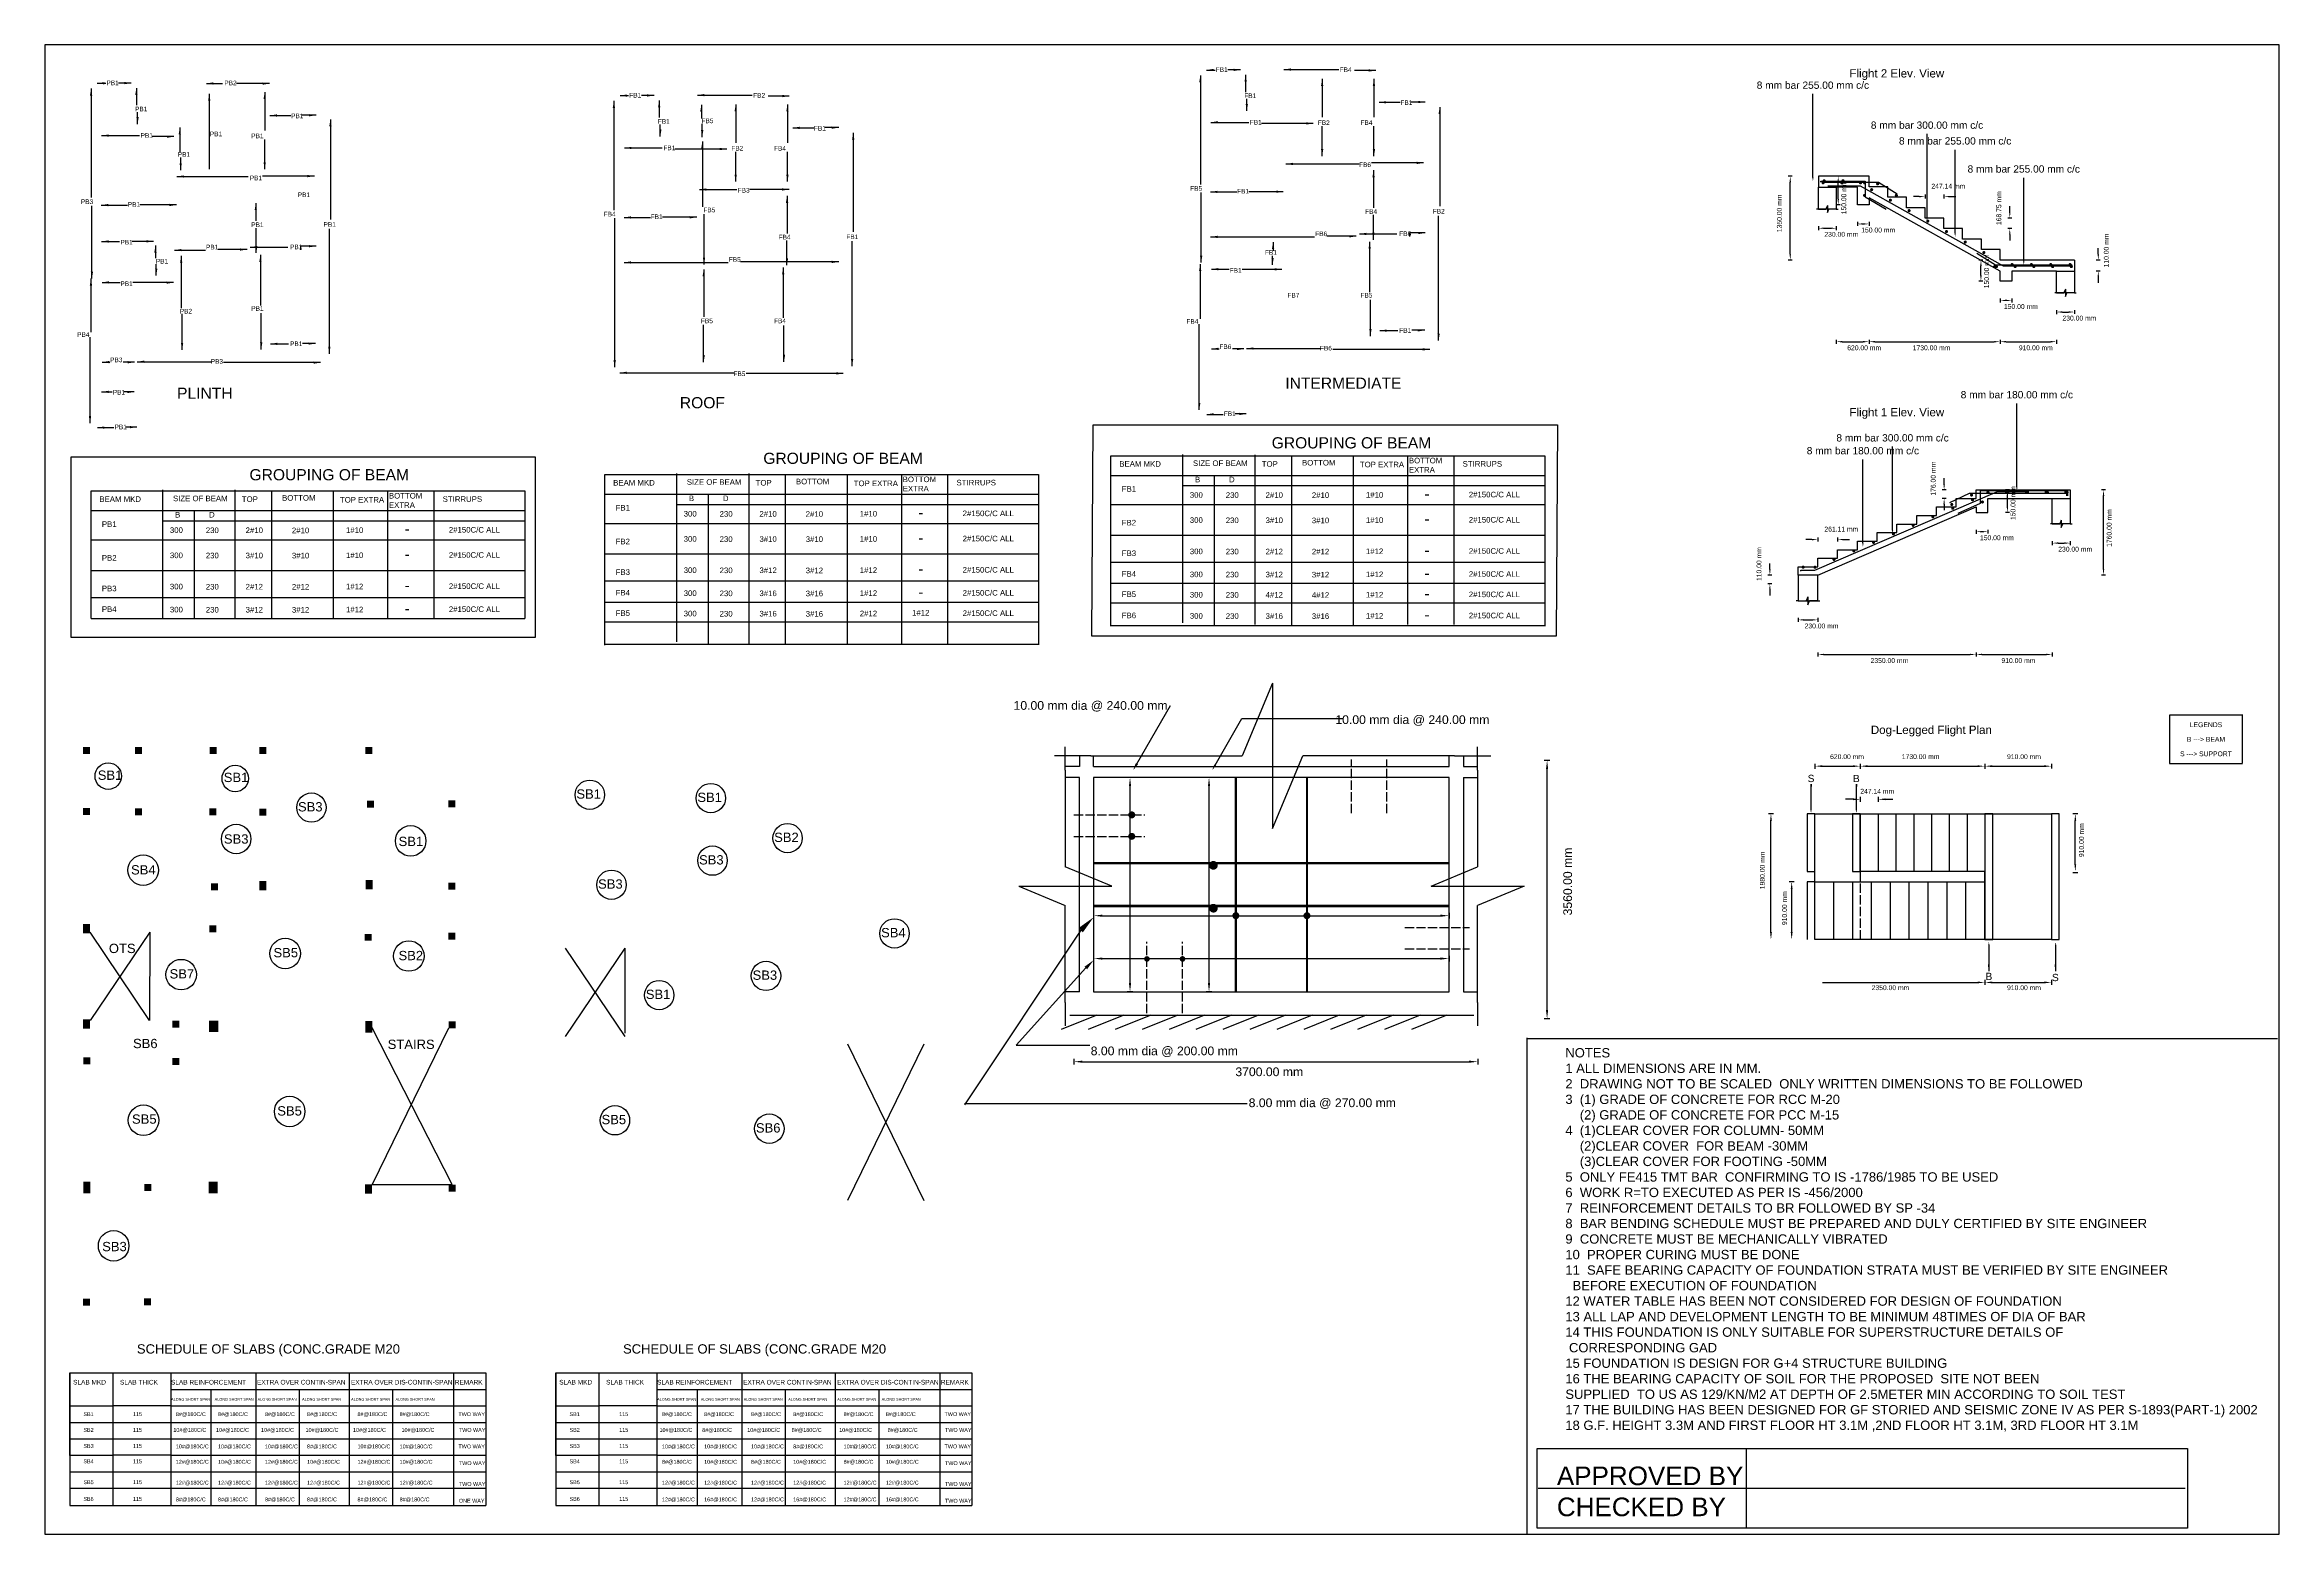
# Model space of a CAD drawing. Header units: inches. Extents: x 5504 to 12302, y -18457 to -16537.
# Drawn here: x 9422 to 12302, y -18457 to -16537 of the extents above; entities that cross this region are included whole.
import ezdxf

# ---------------------------------------------------------------- set-up
doc = ezdxf.new("R2010")
doc.units = ezdxf.units.IN
doc.header["$MEASUREMENT"] = 0
doc.linetypes.add('ACAD_ISO02W100', pattern=[15, 12, -3])
for name, color, linetype in [('concrete', 7, 'Continuous'), ('dimension', 7, 'Continuous'), ('Mainbar', 7, 'Continuous')]:
    doc.layers.add(name, color=color, linetype=linetype)
doc.styles.get("Standard").update_dxf_attribs({"font": 'arial.ttf', "height": 12})
doc.dimstyles.new('meter', dxfattribs={"dimscale": 50, "dimtxt": 0.18, "dimasz": 0.18, "dimexe": 0.18, "dimexo": 0.0625, "dimgap": 0.09, "dimtad": 0, "dimtih": 1, "dimtoh": 1, "dimlfac": 0.0254, "dimzin": 0, "dimdsep": 46, "dimtxsty": 'Standard', "dimcen": 0.09, "dimadec": 0, "dimazin": 0, "dimtfac": 1, "dimtofl": 0, "dimtmove": 0, "dimatfit": 3, "dimfxl": 1, "dimtolj": 1, "dimtzin": 0, "dimarcsym": 0})

msp = doc.modelspace()

# ---------------------------------------------------------------- hatches: boundary and pattern name
h = msp.add_hatch(color=256)
h.dxf.hatch_style = 1
h.paths.add_polyline_path([(9480.172, -17442.341), (9471.172, -17442.341), (9471.172, -17451.341), (9480.172, -17451.341)])
h = msp.add_hatch(color=256)
h.dxf.hatch_style = 1
h.paths.add_polyline_path([(9546.928, -17442.201), (9537.928, -17442.201), (9537.928, -17451.201), (9546.928, -17451.201)])
h = msp.add_hatch(color=256)
h.dxf.hatch_style = 1
h.paths.add_polyline_path([(9643.077, -17442.248), (9634.077, -17442.248), (9634.077, -17451.248), (9643.077, -17451.248)])
h = msp.add_hatch(color=256)
h.dxf.hatch_style = 1
h.paths.add_polyline_path([(9707.422, -17442.341), (9698.422, -17442.341), (9698.422, -17451.341), (9707.422, -17451.341)])
h = msp.add_hatch(color=256)
h.dxf.hatch_style = 1
h.paths.add_polyline_path([(9843.922, -17442.341), (9834.922, -17442.341), (9834.922, -17451.341), (9843.922, -17451.341)])
h = msp.add_hatch(color=256)
h.dxf.hatch_style = 1
h.paths.add_polyline_path([(9480.135, -17520.961), (9471.135, -17520.961), (9471.135, -17529.961), (9480.135, -17529.961)])
h = msp.add_hatch(color=256)
h.dxf.hatch_style = 1
h.paths.add_polyline_path([(9546.922, -17521.177), (9537.922, -17521.177), (9537.922, -17530.177), (9546.922, -17530.177)])
h = msp.add_hatch(color=256)
h.dxf.hatch_style = 1
h.paths.add_polyline_path([(9642.749, -17521.212), (9633.749, -17521.212), (9633.749, -17530.212), (9642.749, -17530.212)])
h = msp.add_hatch(color=256)
h.dxf.hatch_style = 1
h.paths.add_polyline_path([(9707.079, -17521.697), (9698.079, -17521.697), (9698.079, -17530.697), (9707.079, -17530.697)])
h = msp.add_hatch(color=256)
h.dxf.hatch_style = 1
h.paths.add_polyline_path([(9845.879, -17511.286), (9836.879, -17511.286), (9836.879, -17520.286), (9845.879, -17520.286)])
h = msp.add_hatch(color=256)
h.dxf.hatch_style = 1
h.paths.add_polyline_path([(9950.732, -17510.905), (9941.732, -17510.905), (9941.732, -17519.905), (9950.732, -17519.905)])
h = msp.add_hatch(color=256)
h.dxf.hatch_style = 1
h.paths.add_polyline_path([(9645.033, -17617.724), (9636.033, -17617.724), (9636.033, -17626.724), (9645.033, -17626.724)])
h = msp.add_hatch(color=256)
h.dxf.hatch_style = 1
h.paths.add_polyline_path([(9707.178, -17614.758), (9698.178, -17614.758), (9698.178, -17626.758), (9707.178, -17626.758)])
h = msp.add_hatch(color=256)
h.dxf.hatch_style = 1
h.paths.add_polyline_path([(9844.112, -17613.541), (9835.112, -17613.541), (9835.112, -17625.541), (9844.112, -17625.541)])
h = msp.add_hatch(color=256)
h.dxf.hatch_style = 1
h.paths.add_polyline_path([(9951.009, -17617.108), (9942.009, -17617.108), (9942.009, -17626.108), (9951.009, -17626.108)])
h = msp.add_hatch(color=256)
h.dxf.hatch_style = 1
h.paths.add_polyline_path([(9479.829, -17670.315), (9470.829, -17670.315), (9470.829, -17682.315), (9479.829, -17682.315)])
h = msp.add_hatch(color=256)
h.dxf.hatch_style = 1
h.paths.add_polyline_path([(9642.922, -17672.051), (9633.922, -17672.051), (9633.922, -17681.051), (9642.922, -17681.051)])
h = msp.add_hatch(color=256)
h.dxf.hatch_style = 1
h.paths.add_polyline_path([(9842.868, -17682.957), (9833.868, -17682.957), (9833.868, -17691.957), (9842.868, -17691.957)])
h = msp.add_hatch(color=256)
h.dxf.hatch_style = 1
h.paths.add_polyline_path([(9950.838, -17681.336), (9941.838, -17681.336), (9941.838, -17690.336), (9950.838, -17690.336)])
h = msp.add_hatch(color=256)
h.dxf.hatch_style = 1
h.paths.add_polyline_path([(9480.127, -17793.304), (9471.127, -17793.304), (9471.127, -17805.304), (9480.127, -17805.304)])
h = msp.add_hatch(color=256)
h.dxf.hatch_style = 1
h.paths.add_polyline_path([(9594.957, -17795.027), (9585.957, -17795.027), (9585.957, -17804.027), (9594.957, -17804.027)])
h = msp.add_hatch(color=256)
h.dxf.hatch_style = 1
h.paths.add_polyline_path([(9645.352, -17794.677), (9633.352, -17794.677), (9633.352, -17809.677), (9645.352, -17809.677)])
h = msp.add_hatch(color=256)
h.dxf.hatch_style = 1
h.paths.add_polyline_path([(9844.054, -17795.136), (9835.054, -17795.136), (9835.054, -17810.136), (9844.054, -17810.136)])
h = msp.add_hatch(color=256)
h.dxf.hatch_style = 1
h.paths.add_polyline_path([(9951.2, -17795.641), (9942.2, -17795.641), (9942.2, -17804.641), (9951.2, -17804.641)])
h = msp.add_hatch(color=256)
h.dxf.hatch_style = 1
h.paths.add_polyline_path([(9480.428, -17842.207), (9471.428, -17842.207), (9471.428, -17851.207), (9480.428, -17851.207)])
h = msp.add_hatch(color=256)
h.dxf.hatch_style = 1
h.paths.add_polyline_path([(9595.134, -17842.971), (9586.134, -17842.971), (9586.136, -17851.879), (9595.136, -17851.879)])
h = msp.add_hatch(color=256)
h.dxf.hatch_style = 1
h.paths.add_polyline_path([(9480.298, -18002.406), (9471.298, -18002.406), (9471.298, -18017.406), (9480.298, -18017.406)])
h = msp.add_hatch(color=256)
h.dxf.hatch_style = 1
h.paths.add_polyline_path([(9558.973, -18005.362), (9549.973, -18005.362), (9549.973, -18014.362), (9558.973, -18014.362)])
h = msp.add_hatch(color=256)
h.dxf.hatch_style = 1
h.paths.add_polyline_path([(9644.721, -18002.368), (9632.721, -18002.368), (9632.721, -18017.368), (9644.721, -18017.368)])
h = msp.add_hatch(color=256)
h.dxf.hatch_style = 1
h.paths.add_polyline_path([(9843.465, -18005.653), (9834.465, -18005.653), (9834.465, -18017.653), (9843.465, -18017.653)])
h = msp.add_hatch(color=256)
h.dxf.hatch_style = 1
h.paths.add_polyline_path([(9951.165, -18006.152), (9942.165, -18006.152), (9942.165, -18015.152), (9951.165, -18015.152)])
h = msp.add_hatch(color=256)
h.dxf.hatch_style = 1
h.paths.add_polyline_path([(9480.035, -18153.288), (9471.035, -18153.288), (9471.035, -18162.288), (9480.035, -18162.288)])
h = msp.add_hatch(color=256)
h.dxf.hatch_style = 1
h.paths.add_polyline_path([(9558.508, -18152.945), (9549.508, -18152.945), (9549.508, -18161.945), (9558.508, -18161.945)])

# ---------------------------------------------------------------- linework, layer by layer
for p, q in [((10888.074, -17065.299), (10888.074, -17282.26)), ((10981.368, -17065.473), (10981.368, -17284.458)), ((11028.4, -17066.701), (11028.4, -17285.191)), ((11108.056, -17068.069), (11108.056, -17285.191)), ((11178.039, -17066.701), (11178.039, -17284.458)), ((11237.52, -17067.009), (11237.52, -17284.458)), ((10235.762, -17089.541), (10235.762, -17306.502)), ((10329.056, -17089.715), (10329.056, -17308.7)), ((10376.088, -17090.943), (10376.088, -17309.433)), ((10455.744, -17092.311), (10455.744, -17309.433)), ((10525.728, -17090.943), (10525.728, -17308.7)), ((10585.208, -17091.251), (10585.208, -17308.7)), ((10796.503, -17092.108), (11354.791, -17092.108)), ((10888.422, -17105.297), (11354.791, -17105.297)), ((10928.824, -17092.065), (10928.824, -17285.924)), ((9573.55, -17110.675), (9573.55, -17276.517)), ((9666.844, -17110.849), (9666.844, -17276.517)), ((9713.876, -17112.077), (9713.876, -17276.517)), ((9793.532, -17113.445), (9793.532, -17276.517)), ((9863.515, -17112.077), (9863.515, -17276.517)), ((9922.996, -17112.385), (9922.996, -17276.517)), ((10144.191, -17116.35), (10702.48, -17116.35)), ((10236.11, -17129.539), (10702.48, -17129.539)), ((10276.512, -17116.307), (10276.512, -17310.166)), ((10795.822, -17129.66), (11354.791, -17129.66)), ((9481.979, -17137.484), (10040.267, -17137.484)), ((9573.898, -17150.673), (10040.267, -17150.673)), ((9614.3, -17137.441), (9614.3, -17276.517)), ((10143.511, -17153.902), (10702.48, -17153.902)), ((9481.298, -17175.036), (10040.267, -17175.036)), ((10143.511, -17193.357), (10702.48, -17193.357)), ((10795.822, -17169.115), (11354.791, -17169.115)), ((9481.298, -17214.491), (10040.267, -17214.491)), ((10795.822, -17203.929), (11354.791, -17203.929)), ((9481.298, -17249.305), (10040.267, -17249.305)), ((10143.511, -17228.171), (10702.48, -17228.171)), ((10795.822, -17231.141), (11354.791, -17231.141)), ((9481.298, -17276.517), (10040.267, -17276.517)), ((10143.511, -17255.383), (10702.48, -17255.383)), ((10795.822, -17256.484), (11354.791, -17256.484)), ((10143.511, -17280.726), (10702.48, -17280.726)), ((10795.822, -17285.447), (11354.791, -17285.447)), ((10143.511, -17309.689), (10702.48, -17309.689)), ((9556.828, -17794.836), (9480.1, -17680.737)), ((9556.975, -17680.836), (9480.1, -17794.737)), ((9556.975, -17680.836), (9556.828, -17794.836)), ((10092.471, -17701.355), (10169.346, -17815.454)), ((10169.346, -17701.454), (10092.471, -17815.355)), ((10169.346, -17701.454), (10169.346, -17811.145)), ((9946.6, -18005.956), (9843.85, -17804.206)), ((9942.1, -17804.333), (9843.85, -18005.956)), ((10456.221, -17824.824), (10554.471, -18026.701)), ((10554.471, -17824.951), (10456.221, -18026.574)), ((11331.789, -17817.007), (11331.789, -18456.171)), ((11333.175, -17817.732), (12299.171, -17817.732)), ((9843.85, -18005.956), (9946.6, -18005.956)), ((11614.583, -18346.355), (11614.583, -18447.622)), ((11346.562, -18397.587), (12180.256, -18397.587))]:
    msp.add_line(p, q)
at = {"color": 0}
for p, q in [((9454.039, -18248.845), (9526.039, -18248.845)), ((9454.039, -18248.845), (9454.039, -18419.977)), ((9454.039, -18248.845), (9814.039, -18248.845)), ((9509.216, -18248.845), (9509.216, -18419.977)), ((9584.111, -18248.845), (9584.111, -18419.977)), ((9693.582, -18248.845), (9693.582, -18419.977)), ((9742.039, -18248.845), (9814.039, -18248.845)), ((9814.039, -18248.845), (9814.039, -18419.977)), ((9814.039, -18248.845), (9989.983, -18248.845)), ((9948.678, -18248.845), (9948.678, -18419.977)), ((9989.983, -18248.845), (9989.983, -18419.977)), ((10080.573, -18248.845), (10152.573, -18248.845)), ((10080.573, -18248.845), (10080.573, -18419.977)), ((10080.573, -18248.845), (10440.573, -18248.845)), ((10135.75, -18248.845), (10135.75, -18419.977)), ((10210.645, -18248.845), (10210.645, -18419.977)), ((10320.116, -18248.845), (10320.116, -18419.977)), ((10368.573, -18248.845), (10440.573, -18248.845)), ((10440.573, -18248.845), (10440.573, -18419.977)), ((10440.573, -18248.845), (10616.516, -18248.845)), ((10575.212, -18248.845), (10575.212, -18419.977)), ((10616.516, -18248.845), (10616.516, -18419.977)), ((9584.111, -18270.152), (9814.039, -18270.152)), ((9635.847, -18270.152), (9635.847, -18419.977)), ((9749.573, -18270.152), (9749.573, -18419.977)), ((9814.039, -18270.152), (9989.983, -18270.152)), ((9869.933, -18270.152), (9869.933, -18419.977)), ((10210.645, -18270.152), (10440.573, -18270.152)), ((10262.38, -18270.152), (10262.38, -18419.977)), ((10376.106, -18270.152), (10376.106, -18419.977)), ((10440.573, -18270.152), (10616.516, -18270.152)), ((10496.467, -18270.152), (10496.467, -18419.977)), ((9454.039, -18291.452), (9509.216, -18291.452)), ((9454.039, -18312.752), (9814.039, -18312.752)), ((9584.111, -18291.452), (9509.216, -18291.452)), ((9584.111, -18291.452), (9814.039, -18291.452)), ((9814.039, -18291.452), (9989.983, -18291.452)), ((9814.039, -18312.752), (9989.983, -18312.752)), ((10080.573, -18291.452), (10135.75, -18291.452)), ((10080.573, -18312.752), (10440.573, -18312.752)), ((10210.645, -18291.452), (10135.75, -18291.452)), ((10210.645, -18291.452), (10440.573, -18291.452)), ((10440.573, -18291.452), (10616.516, -18291.452)), ((10440.573, -18312.752), (10616.516, -18312.752)), ((9454.039, -18344.549), (9454.039, -18320.549)), ((9454.039, -18334.052), (9814.039, -18334.052)), ((9454.039, -18355.352), (9454.039, -18344.549)), ((9814.039, -18334.052), (9989.983, -18334.052)), ((10080.573, -18344.549), (10080.573, -18320.549)), ((10080.573, -18334.052), (10440.573, -18334.052)), ((10080.573, -18355.352), (10080.573, -18344.549)), ((10440.573, -18334.052), (10616.516, -18334.052)), ((9454.039, -18354.972), (9509.216, -18354.972)), ((9584.111, -18354.972), (9509.216, -18354.972)), ((9584.111, -18354.972), (9814.039, -18354.972)), ((9814.039, -18354.972), (9989.983, -18354.972)), ((10080.573, -18354.972), (10135.75, -18354.972)), ((10210.645, -18354.972), (10135.75, -18354.972)), ((10210.645, -18354.972), (10440.573, -18354.972)), ((10440.573, -18354.972), (10616.516, -18354.972)), ((9454.039, -18376.272), (9989.983, -18376.272)), ((9454.039, -18397.572), (9989.983, -18397.572)), ((10080.573, -18376.272), (10616.516, -18376.272)), ((10080.573, -18397.572), (10616.516, -18397.572)), ((9454.039, -18419.977), (9989.983, -18419.977)), ((10080.573, -18419.977), (10616.516, -18419.977))]:
    msp.add_line(p, q, dxfattribs=at)
for points in [[(9421.599, -18456.917), (12301.599, -18456.917), (12301.599, -16536.917), (9421.599, -16536.917)], [(10772.977, -17026.879), (11371.174, -17026.879), (11369.478, -17299.471), (10771.28, -17299.471)], [(9455.541, -17067.982), (10053.739, -17067.982), (10053.739, -17300.997), (9455.541, -17300.997)], [(11345.302, -18346.355), (12183.111, -18346.355), (12183.111, -18449.194), (11345.302, -18449.194)]]:
    msp.add_lwpolyline(points, close=True)
for points in [[(10795.822, -17286.539), (10795.822, -17066.701), (11354.791, -17066.701), (11354.791, -17286.274)], [(10143.511, -17310.781), (10143.511, -17090.943), (10702.48, -17090.943), (10702.48, -17310.516)], [(9481.298, -17276.517), (9481.298, -17112.077), (10040.267, -17112.077), (10040.267, -17276.517)]]:
    msp.add_lwpolyline(points)
for points in [[(9454.039, -18355.352), (9454.039, -18248.845), (9814.039, -18248.845)], [(10080.573, -18355.352), (10080.573, -18248.845), (10440.573, -18248.845)]]:
    msp.add_lwpolyline(points, dxfattribs=at)
for centre, radius in [((9503.564, -17479.706), 17.045), ((9667.193, -17482.733), 17.045), ((9765.332, -17520.207), 18.939), ((10124.164, -17503.697), 18.939), ((10280.098, -17507.994), 18.939), ((9668.328, -17560.695), 18.939), ((9893.247, -17563.214), 19.696), ((10379.035, -17559.56), 18.939), ((9548.545, -17600.905), 19.696), ((10282.248, -17588.566), 18.939), ((10152.124, -17619.72), 18.939), ((10516.863, -17682.416), 18.939), ((9731.627, -17708.328), 19.696), ((9890.965, -17711.538), 19.696), ((9597.548, -17735.524), 19.696), ((10351.25, -17737.205), 18.939), ((10213.598, -17761.913), 18.939), ((9549.023, -17923.265), 19.696), ((9737.357, -17911.931), 19.696), ((10156.58, -17923.298), 18.939), ((10355.53, -17934.041), 18.939), ((9510.43, -18085.134), 19.696)]:
    msp.add_circle(centre, radius)
at = {"layer": 'concrete'}
for p, q in [((11707.558, -16748.796), (11705.246, -16748.796)), ((11707.558, -16748.796), (11717.194, -16748.796)), ((11719.121, -16744.171), (11717.194, -16748.796)), ((11719.121, -16744.171), (11719.121, -16753.421)), ((11719.121, -16753.421), (11721.048, -16748.796)), ((11730.683, -16748.796), (11721.048, -16748.796)), ((12014.433, -16856.796), (12012.121, -16856.796)), ((12014.433, -16856.796), (12024.069, -16856.796)), ((12025.996, -16852.171), (12024.069, -16856.796)), ((12025.996, -16852.171), (12025.996, -16861.421)), ((12025.996, -16861.421), (12027.923, -16856.796)), ((12037.558, -16856.796), (12027.923, -16856.796)), ((12008.996, -17154.608), (12006.683, -17154.608)), ((12008.996, -17154.608), (12018.631, -17154.608)), ((12020.558, -17149.983), (12018.631, -17154.608)), ((12020.558, -17149.983), (12020.558, -17159.233)), ((12020.558, -17159.233), (12022.486, -17154.608)), ((12032.121, -17154.608), (12022.486, -17154.608)), ((11694.058, -17248.508), (11691.933, -17253.608)), ((11694.058, -17248.508), (11694.058, -17258.708)), ((11681.308, -17253.608), (11678.758, -17253.608)), ((11681.308, -17253.608), (11691.933, -17253.608)), ((11694.058, -17258.708), (11696.183, -17253.608)), ((11706.808, -17253.608), (11696.183, -17253.608)), ((11004.128, -17359.937), (10965.079, -17453.654)), ((11004.128, -17359.937), (11004.128, -17547.371)), ((11268.326, -17471.803), (11268.326, -17441.833)), ((10769.835, -17453.654), (10722.977, -17453.654)), ((10755.174, -17467.474), (10736.847, -17467.474)), ((10736.847, -17471.803), (10736.847, -17596.678)), ((10755.174, -17481.293), (10736.847, -17481.293)), ((10755.174, -17453.654), (10755.174, -17467.474)), ((10755.174, -17757.683), (10755.174, -17481.293)), ((10769.835, -17453.654), (10965.079, -17453.654)), ((10773.501, -17467.474), (10773.501, -17453.654)), ((10773.501, -17467.474), (11231.673, -17467.474)), ((11004.128, -17547.371), (11043.176, -17453.654)), ((11238.42, -17453.654), (11043.176, -17453.654)), ((11231.673, -17467.474), (11231.673, -17453.654)), ((11249.999, -17453.654), (11249.999, -17467.474)), ((11249.999, -17467.474), (11268.326, -17467.474)), ((11249.999, -17481.293), (11249.999, -17757.683)), ((11249.999, -17481.293), (11268.326, -17481.293)), ((11268.326, -17471.803), (11268.326, -17596.678)), ((10796.787, -17621.653), (10736.847, -17596.678)), ((11208.386, -17621.653), (11268.326, -17596.678)), ((10676.907, -17621.653), (10796.787, -17621.653)), ((10676.907, -17621.653), (10736.847, -17646.628)), ((11208.386, -17621.653), (11328.266, -17621.653)), ((11328.266, -17621.653), (11268.326, -17646.628)), ((10736.847, -17771.503), (10736.847, -17646.628)), ((11268.326, -17771.503), (11268.326, -17646.628)), ((10755.174, -17757.683), (10736.847, -17757.683)), ((11249.999, -17757.683), (11268.326, -17757.683)), ((10777.666, -17787.761), (10731.849, -17806.187)), ((10736.847, -17771.503), (10736.847, -17801.473)), ((10742.956, -17787.761), (11263.606, -17787.761)), ((10812.376, -17787.761), (10766.559, -17806.187)), ((10847.086, -17787.761), (10801.269, -17806.187)), ((10881.796, -17787.761), (10835.979, -17806.187)), ((10916.506, -17787.761), (10870.689, -17806.187)), ((10951.216, -17787.761), (10905.399, -17806.187)), ((10985.926, -17787.761), (10940.109, -17806.187)), ((11020.636, -17787.761), (10974.819, -17806.187)), ((11055.346, -17787.761), (11009.529, -17806.187)), ((11090.056, -17787.761), (11044.239, -17806.187)), ((11124.766, -17787.761), (11078.949, -17806.187)), ((11159.476, -17787.761), (11113.659, -17806.187)), ((11194.186, -17787.761), (11148.369, -17806.187)), ((11228.896, -17787.761), (11183.079, -17806.187))]:
    msp.add_line(p, q, dxfattribs=at)
at = {"layer": 'dimension'}
for p, q in [((11700.496, -16662.921), (11700.496, -16600.421)), ((11700.496, -16707.921), (11700.496, -16662.921)), ((11847.558, -16714.421), (11847.558, -16651.921)), ((11883.808, -16734.733), (11883.808, -16672.233)), ((11673.84, -16706.546), (11668.762, -16706.546)), ((11671.301, -16806.928), (11671.301, -16714.163)), ((11735.652, -16706.546), (11730.574, -16706.546)), ((11733.113, -16735.678), (11733.113, -16714.163)), ((11837.629, -16732.741), (11830.012, -16732.741)), ((11845.246, -16730.202), (11845.246, -16735.28)), ((11847.558, -16759.421), (11847.558, -16714.421)), ((11869.371, -16730.202), (11869.371, -16735.28)), ((11876.988, -16732.741), (11884.605, -16732.741)), ((11972.246, -16770.921), (11972.246, -16708.421)), ((11735.652, -16743.327), (11730.574, -16743.327)), ((11883.808, -16779.733), (11883.808, -16734.733)), ((11956.777, -16760.421), (11951.699, -16760.421)), ((11954.238, -16752.803), (11954.238, -16745.186)), ((11707.558, -16770.952), (11707.527, -16776.053)), ((11715.176, -16773.491), (11723.066, -16773.491)), ((11730.683, -16770.952), (11730.683, -16776.03)), ((11757.808, -16765.452), (11757.777, -16770.553)), ((11765.426, -16767.991), (11765.254, -16767.991)), ((11772.871, -16765.452), (11772.871, -16770.53)), ((11956.777, -16773.952), (11951.699, -16773.952)), ((11954.238, -16781.538), (11954.238, -16789.155)), ((11972.246, -16815.921), (11972.246, -16770.921)), ((11673.84, -16814.577), (11668.762, -16814.577)), ((11919.59, -16814.546), (11914.512, -16814.546)), ((12070.84, -16814.546), (12065.762, -16814.546)), ((12068.301, -16806.928), (12068.301, -16799.311)), ((11919.59, -16841.889), (11914.512, -16841.889)), ((11917.051, -16834.241), (11917.051, -16822.163)), ((12070.84, -16828.702), (12065.762, -16828.702)), ((12068.301, -16836.288), (12068.301, -16843.905)), ((11941.746, -16864.014), (11941.715, -16869.116)), ((11949.363, -16866.553), (11949.191, -16866.553)), ((11956.808, -16864.014), (11956.808, -16869.093)), ((12014.433, -16878.952), (12014.402, -16884.053)), ((12022.051, -16881.491), (12029.941, -16881.491)), ((12037.558, -16878.952), (12037.558, -16884.03)), ((11730.683, -16917.202), (11730.652, -16922.303)), ((11738.301, -16919.741), (11765.254, -16919.741)), ((11772.871, -16917.202), (11772.84, -16922.303)), ((11772.871, -16917.202), (11772.871, -16922.28)), ((11780.488, -16919.741), (11934.129, -16919.741)), ((11941.746, -16917.202), (11941.715, -16922.303)), ((11941.746, -16917.202), (11941.746, -16922.28)), ((11949.363, -16919.741), (12006.816, -16919.741)), ((12014.433, -16917.202), (12014.433, -16922.28)), ((11963.371, -17061.858), (11963.371, -16999.358)), ((11764.933, -17134.046), (11764.933, -17071.546)), ((11803.183, -17117.483), (11803.183, -17054.983)), ((11963.371, -17106.858), (11963.371, -17061.858)), ((11869.613, -17103.178), (11869.613, -17095.561)), ((11764.933, -17179.046), (11764.933, -17134.046)), ((11803.183, -17162.483), (11803.183, -17117.483)), ((11872.152, -17110.796), (11867.074, -17110.796)), ((11872.152, -17121.827), (11867.074, -17121.827)), ((11869.613, -17129.413), (11869.613, -17137.03)), ((11953.715, -17110.796), (11948.637, -17110.796)), ((11951.176, -17132.303), (11951.176, -17118.413)), ((12077.59, -17110.796), (12072.512, -17110.796)), ((12075.051, -17213.178), (12075.051, -17118.413)), ((11910.808, -17162.077), (11910.777, -17167.178)), ((11918.426, -17164.616), (11918.254, -17164.616)), ((11925.871, -17162.077), (11925.871, -17167.155)), ((11953.715, -17139.952), (11948.637, -17139.952)), ((11699.191, -17174.803), (11691.574, -17174.803)), ((11706.808, -17172.264), (11706.808, -17177.343)), ((11732.308, -17172.264), (11732.308, -17177.343)), ((11739.926, -17174.803), (11747.543, -17174.803)), ((12008.996, -17176.764), (12008.965, -17181.866)), ((12016.613, -17179.303), (12024.504, -17179.303)), ((12032.121, -17176.764), (12032.121, -17181.843)), ((11647.59, -17220.796), (11642.512, -17220.796)), ((11645.051, -17213.178), (11645.051, -17205.561)), ((12077.59, -17220.827), (12072.512, -17220.827)), ((11647.59, -17231.827), (11642.512, -17231.827)), ((11645.051, -17239.413), (11645.051, -17247.03)), ((11681.308, -17275.764), (11681.34, -17280.866)), ((11688.926, -17278.303), (11699.191, -17278.303)), ((11706.808, -17275.764), (11706.808, -17280.843)), ((11706.808, -17320.327), (11706.777, -17325.428)), ((11714.426, -17322.866), (11903.191, -17322.866)), ((11910.808, -17320.327), (11910.777, -17325.428)), ((11910.808, -17320.327), (11910.808, -17325.405)), ((11918.426, -17322.866), (12001.379, -17322.866)), ((12008.996, -17320.327), (12008.996, -17325.405)), ((10829.215, -17463.755), (10872.473, -17388.83)), ((10930.07, -17465.42), (10964.676, -17405.48)), ((10964.676, -17405.48), (11094.839, -17405.48)), ((10824.136, -17481.293), (10816.636, -17481.293)), ((10925.952, -17481.293), (10918.452, -17481.293)), ((11361.633, -17459.393), (11354.133, -17459.393)), ((11357.883, -17781.143), (11357.883, -17470.643)), ((11703.183, -17463.692), (11703.152, -17470.077)), ((11712.705, -17466.866), (11752.037, -17466.866)), ((11761.558, -17463.692), (11761.527, -17470.077)), ((11761.558, -17463.692), (11761.558, -17470.04)), ((11771.08, -17466.866), (11912.662, -17466.866)), ((11922.183, -17463.692), (11922.152, -17470.077)), ((11922.183, -17463.692), (11922.183, -17470.04)), ((11931.705, -17466.866), (11998.349, -17466.866)), ((12007.871, -17463.692), (12007.871, -17470.04)), ((10820.386, -17746.433), (10820.386, -17492.543)), ((10922.202, -17746.433), (10922.202, -17492.543)), ((11698.105, -17523.689), (11698.105, -17489.939)), ((11698.105, -17489.939), (11698.105, -17493.064)), ((11752.037, -17509.554), (11742.515, -17509.554)), ((11756.48, -17523.689), (11756.48, -17489.939)), ((11756.48, -17489.939), (11756.48, -17493.064)), ((11761.558, -17506.38), (11761.558, -17512.727)), ((11784.496, -17506.38), (11784.496, -17512.727)), ((11794.017, -17509.554), (11803.539, -17509.554)), ((11649.613, -17528.184), (11643.265, -17528.184)), ((11646.439, -17680.788), (11646.439, -17537.706)), ((12041.863, -17528.184), (12035.515, -17528.184)), ((12038.689, -17593.163), (12038.689, -17537.706)), ((11676.301, -17615.809), (11669.953, -17615.809)), ((11673.127, -17680.788), (11673.127, -17625.331)), ((12041.863, -17604.23), (12035.515, -17604.23)), ((10756.851, -17678.255), (10607.001, -17903.504)), ((10773.501, -17655.818), (10773.423, -17663.393)), ((10784.751, -17659.568), (11220.423, -17659.568)), ((11231.673, -17655.818), (11231.673, -17663.318)), ((10773.501, -17711.096), (10773.423, -17718.631)), ((11231.673, -17711.096), (11231.673, -17718.596)), ((11927.262, -17697.184), (11927.262, -17730.934)), ((12012.949, -17697.184), (12012.949, -17730.934)), ((10763.511, -17726.873), (10673.601, -17826.604)), ((10784.751, -17714.846), (11220.423, -17714.846)), ((11927.262, -17725.664), (11927.262, -17722.539)), ((12012.949, -17725.664), (12012.949, -17722.539)), ((10824.136, -17757.743), (10816.636, -17757.743)), ((10925.952, -17757.743), (10918.452, -17757.743)), ((11712.705, -17745.596), (11912.662, -17745.596)), ((11922.183, -17742.422), (11922.152, -17748.745)), ((11922.183, -17742.422), (11922.183, -17748.77)), ((11931.705, -17745.596), (11998.349, -17745.596)), ((12007.871, -17742.422), (12007.871, -17748.77)), ((11361.633, -17792.393), (11354.133, -17792.393)), ((10673.601, -17826.604), (10768.41, -17826.604)), ((10747.885, -17843.993), (10747.885, -17851.493)), ((10759.135, -17847.743), (11257.285, -17847.743)), ((11268.535, -17843.993), (11268.535, -17851.493)), ((10607.001, -17901.832), (10971.456, -17901.832))]:
    msp.add_line(p, q, dxfattribs=at)
for points in [[(11671.301, -16706.546, 0, 1.904, 0), (11671.301, -16714.163, 0, 0, 0)], [(11700.496, -16712.921, 0, 1.667, 0), (11700.496, -16707.921, 0, 0, 0)], [(11733.113, -16706.546, 0, 1.904, 0), (11733.113, -16714.163, 0, 0, 0)], [(11845.246, -16732.741, 0, 1.904, 0), (11837.629, -16732.741, 0, 0, 0)], [(11869.371, -16732.741, 0, 1.904, 0), (11876.988, -16732.741, 0, 0, 0)], [(11733.113, -16743.296, 0, 1.904, 0), (11733.113, -16735.678, 0, 0, 0)], [(11847.558, -16764.421, 0, 1.667, 0), (11847.558, -16759.421, 0, 0, 0)], [(11954.238, -16760.421, 0, 1.904, 0), (11954.238, -16752.803, 0, 0, 0)], [(11707.558, -16773.491, 0, 1.904, 0), (11715.176, -16773.491, 0, 0, 0)], [(11730.683, -16773.491, 0, 1.904, 0), (11723.066, -16773.491, 0, 0, 0)], [(11757.808, -16767.991, 0, 1.904, 0), (11765.426, -16767.991, 0, 0, 0)], [(11772.871, -16767.991, 0, 1.904, 0), (11765.254, -16767.991, 0, 0, 0)], [(11883.808, -16784.733, 0, 1.667, 0), (11883.808, -16779.733, 0, 0, 0)], [(11954.238, -16773.921, 0, 1.904, 0), (11954.238, -16781.538, 0, 0, 0)], [(11671.301, -16814.546, 0, 1.904, 0), (11671.301, -16806.928, 0, 0, 0)], [(11917.051, -16814.546, 0, 1.904, 0), (11917.051, -16822.163, 0, 0, 0)], [(11972.246, -16820.921, 0, 1.667, 0), (11972.246, -16815.921, 0, 0, 0)], [(12068.301, -16814.546, 0, 1.904, 0), (12068.301, -16806.928, 0, 0, 0)], [(11917.051, -16841.858, 0, 1.904, 0), (11917.051, -16834.241, 0, 0, 0)], [(12068.301, -16828.671, 0, 1.904, 0), (12068.301, -16836.288, 0, 0, 0)], [(11941.746, -16866.553, 0, 1.904, 0), (11949.363, -16866.553, 0, 0, 0)], [(11956.808, -16866.553, 0, 1.904, 0), (11949.191, -16866.553, 0, 0, 0)], [(12014.433, -16881.491, 0, 1.904, 0), (12022.051, -16881.491, 0, 0, 0)], [(12037.558, -16881.491, 0, 1.904, 0), (12029.941, -16881.491, 0, 0, 0)], [(11730.683, -16919.741, 0, 1.904, 0), (11738.301, -16919.741, 0, 0, 0)], [(11772.871, -16919.741, 0, 1.904, 0), (11765.254, -16919.741, 0, 0, 0)], [(11772.871, -16919.741, 0, 1.904, 0), (11780.488, -16919.741, 0, 0, 0)], [(11941.746, -16919.741, 0, 1.904, 0), (11934.129, -16919.741, 0, 0, 0)], [(11941.746, -16919.741, 0, 1.904, 0), (11949.363, -16919.741, 0, 0, 0)], [(12014.433, -16919.741, 0, 1.904, 0), (12006.816, -16919.741, 0, 0, 0)], [(11869.613, -17110.796, 0, 1.904, 0), (11869.613, -17103.178, 0, 0, 0)], [(11963.371, -17111.858, 0, 1.667, 0), (11963.371, -17106.858, 0, 0, 0)], [(11869.613, -17121.796, 0, 1.904, 0), (11869.613, -17129.413, 0, 0, 0)], [(11951.176, -17110.796, 0, 1.904, 0), (11951.176, -17118.413, 0, 0, 0)], [(11951.176, -17139.921, 0, 1.904, 0), (11951.176, -17132.303, 0, 0, 0)], [(12075.051, -17110.796, 0, 1.904, 0), (12075.051, -17118.413, 0, 0, 0)], [(11803.183, -17167.483, 0, 1.667, 0), (11803.183, -17162.483, 0, 0, 0)], [(11910.808, -17164.616, 0, 1.904, 0), (11918.426, -17164.616, 0, 0, 0)], [(11925.871, -17164.616, 0, 1.904, 0), (11918.254, -17164.616, 0, 0, 0)], [(11706.808, -17174.803, 0, 1.904, 0), (11699.191, -17174.803, 0, 0, 0)], [(11732.308, -17174.803, 0, 1.904, 0), (11739.926, -17174.803, 0, 0, 0)], [(11764.933, -17184.046, 0, 1.667, 0), (11764.933, -17179.046, 0, 0, 0)], [(12008.996, -17179.303, 0, 1.904, 0), (12016.613, -17179.303, 0, 0, 0)], [(12032.121, -17179.303, 0, 1.904, 0), (12024.504, -17179.303, 0, 0, 0)], [(11645.051, -17220.796, 0, 1.904, 0), (11645.051, -17213.178, 0, 0, 0)], [(12075.051, -17220.796, 0, 1.904, 0), (12075.051, -17213.178, 0, 0, 0)], [(11645.051, -17231.796, 0, 1.904, 0), (11645.051, -17239.413, 0, 0, 0)], [(11681.308, -17278.303, 0, 1.904, 0), (11688.926, -17278.303, 0, 0, 0)], [(11706.808, -17278.303, 0, 1.904, 0), (11699.191, -17278.303, 0, 0, 0)], [(11706.808, -17322.866, 0, 1.904, 0), (11714.426, -17322.866, 0, 0, 0)], [(11910.808, -17322.866, 0, 1.904, 0), (11903.191, -17322.866, 0, 0, 0)], [(11910.808, -17322.866, 0, 1.904, 0), (11918.426, -17322.866, 0, 0, 0)], [(12008.996, -17322.866, 0, 1.904, 0), (12001.379, -17322.866, 0, 0, 0)], [(10820.386, -17481.293, 0, 2.812, 0), (10820.386, -17492.543, 0, 0, 0)], [(10824.409, -17472.08, 0, 3.204, 0), (10829.215, -17463.755, 0, 0, 0)], [(10922.202, -17481.293, 0, 2.812, 0), (10922.202, -17492.543, 0, 0, 0)], [(10926.225, -17472.08, 0, 2.563, 0), (10930.07, -17465.42, 0, 0, 0)], [(11357.883, -17459.393, 0, 2.812, 0), (11357.883, -17470.643, 0, 0, 0)], [(11703.183, -17466.866, 0, 2.38, 0), (11712.705, -17466.866, 0, 0, 0)], [(11761.558, -17466.866, 0, 2.38, 0), (11752.037, -17466.866, 0, 0, 0)], [(11761.558, -17466.866, 0, 2.38, 0), (11771.08, -17466.866, 0, 0, 0)], [(11922.183, -17466.866, 0, 2.38, 0), (11912.662, -17466.866, 0, 0, 0)], [(11922.183, -17466.866, 0, 2.38, 0), (11931.705, -17466.866, 0, 0, 0)], [(12007.871, -17466.866, 0, 2.38, 0), (11998.349, -17466.866, 0, 0, 0)], [(11761.558, -17509.554, 0, 2.38, 0), (11752.037, -17509.554, 0, 0, 0)], [(11784.496, -17509.554, 0, 2.38, 0), (11794.017, -17509.554, 0, 0, 0)], [(11646.439, -17528.184, 0, 2.38, 0), (11646.439, -17537.706, 0, 0, 0)], [(11698.105, -17527.439, 0, 1.25, 0), (11698.105, -17523.689, 0, 0, 0)], [(11756.48, -17527.439, 0, 1.25, 0), (11756.48, -17523.689, 0, 0, 0)], [(12038.689, -17528.184, 0, 2.38, 0), (12038.689, -17537.706, 0, 0, 0)], [(12038.689, -17602.684, 0, 2.38, 0), (12038.689, -17593.163, 0, 0, 0)], [(11673.127, -17615.809, 0, 2.38, 0), (11673.127, -17625.331, 0, 0, 0)], [(10773.501, -17661.605, 0, 7.849, 0), (10756.851, -17678.255, 0, 0, 0)], [(10773.501, -17659.568, 0, 2.812, 0), (10784.751, -17659.568, 0, 0, 0)], [(11231.673, -17659.568, 0, 2.812, 0), (11220.423, -17659.568, 0, 0, 0)], [(11646.439, -17690.309, 0, 2.38, 0), (11646.439, -17680.788, 0, 0, 0)], [(11673.127, -17690.309, 0, 2.38, 0), (11673.127, -17680.788, 0, 0, 0)], [(11927.262, -17693.434, 0, 1.25, 0), (11927.262, -17697.184, 0, 0, 0)], [(12012.949, -17693.434, 0, 1.25, 0), (12012.949, -17697.184, 0, 0, 0)], [(10773.501, -17716.883, 0, 4.709, 0), (10763.511, -17726.873, 0, 0, 0)], [(10773.501, -17714.846, 0, 2.812, 0), (10784.751, -17714.846, 0, 0, 0)], [(11231.673, -17714.846, 0, 2.812, 0), (11220.423, -17714.846, 0, 0, 0)], [(10820.386, -17757.683, 0, 2.812, 0), (10820.386, -17746.433, 0, 0, 0)], [(10922.202, -17757.683, 0, 2.812, 0), (10922.202, -17746.433, 0, 0, 0)], [(11922.183, -17745.596, 0, 2.38, 0), (11912.662, -17745.596, 0, 0, 0)], [(11922.183, -17745.596, 0, 2.38, 0), (11931.705, -17745.596, 0, 0, 0)], [(12007.871, -17745.596, 0, 2.38, 0), (11998.349, -17745.596, 0, 0, 0)], [(11357.883, -17792.393, 0, 2.812, 0), (11357.883, -17781.143, 0, 0, 0)], [(10747.885, -17847.743, 0, 2.812, 0), (10759.135, -17847.743, 0, 0, 0)], [(11268.535, -17847.743, 0, 2.812, 0), (11257.285, -17847.743, 0, 0, 0)]]:
    msp.add_lwpolyline(points, format="xyseb", dxfattribs=at)
at = {"layer": 'Mainbar'}
for p, q in [((11748.746, -16706.546), (11707.558, -16706.546)), ((11707.558, -16706.546), (11707.558, -16720.671)), ((11707.558, -16748.796), (11707.558, -16720.671)), ((11707.558, -16720.671), (11730.683, -16720.671)), ((11710.558, -16714.108), (11710.558, -16712.921)), ((11710.558, -16712.921), (11768.058, -16712.921)), ((11712.121, -16714.108), (11712.121, -16714.296)), ((11712.121, -16714.296), (11784.933, -16714.296)), ((11761.996, -16719.296), (11719.871, -16719.296)), ((11757.808, -16720.671), (11730.683, -16720.671)), ((11730.683, -16720.671), (11730.683, -16748.796)), ((11772.871, -16706.546), (11748.746, -16706.546)), ((11757.808, -16743.296), (11757.808, -16720.671)), ((11946.058, -16822.296), (11761.996, -16719.296)), ((11768.058, -16712.921), (11768.058, -16733.233)), ((11772.871, -16720.046), (11772.871, -16706.546)), ((11796.996, -16720.046), (11772.871, -16720.046)), ((11784.933, -16714.296), (11809.058, -16729.171)), ((11796.996, -16733.546), (11796.996, -16720.046)), ((11730.683, -16748.796), (11707.558, -16748.796)), ((11730.683, -16748.796), (11732.996, -16748.796)), ((11772.871, -16743.296), (11757.808, -16743.296)), ((11768.058, -16733.233), (11795.058, -16749.046)), ((11941.746, -16828.671), (11772.871, -16734.171)), ((11772.871, -16734.171), (11772.871, -16743.296)), ((11821.121, -16733.546), (11796.996, -16733.546)), ((11821.121, -16747.046), (11821.121, -16733.546)), ((11845.246, -16747.046), (11821.121, -16747.046)), ((11845.246, -16760.546), (11845.246, -16747.046)), ((11869.371, -16760.546), (11845.246, -16760.546)), ((11869.371, -16774.046), (11869.371, -16760.546)), ((11893.496, -16774.046), (11869.371, -16774.046)), ((11893.496, -16787.546), (11893.496, -16774.046)), ((11917.621, -16787.546), (11893.496, -16787.546)), ((11917.621, -16801.046), (11917.621, -16787.546)), ((11935.683, -16820.921), (11911.558, -16806.046)), ((11941.746, -16801.046), (11917.621, -16801.046)), ((11941.746, -16814.546), (11941.746, -16801.046)), ((12037.558, -16814.546), (11941.746, -16814.546)), ((12037.558, -16814.546), (12037.558, -16828.671)), ((12034.558, -16820.921), (11935.683, -16820.921)), ((11941.746, -16841.858), (11941.746, -16828.671)), ((11956.808, -16841.858), (11941.746, -16841.858)), ((12032.996, -16822.296), (11946.058, -16822.296)), ((12014.433, -16828.671), (11956.808, -16828.671)), ((11956.808, -16828.671), (11956.808, -16841.858)), ((12014.433, -16856.796), (12014.433, -16828.671)), ((12014.433, -16828.671), (12037.558, -16828.671)), ((12032.996, -16820.608), (12032.996, -16822.296)), ((12034.558, -16822.108), (12034.558, -16820.921)), ((12037.558, -16828.671), (12037.558, -16856.796)), ((12037.558, -16856.796), (12014.433, -16856.796)), ((12037.558, -16856.796), (12039.871, -16856.796)), ((11703.183, -17214.421), (11938.308, -17112.983)), ((11706.808, -17220.796), (11910.808, -17132.796)), ((11859.808, -17143.796), (11859.808, -17132.796)), ((11859.808, -17132.796), (11885.308, -17132.796)), ((11901.933, -17115.421), (11876.433, -17127.546)), ((11885.308, -17132.796), (11885.308, -17121.796)), ((11885.308, -17121.796), (11910.808, -17121.796)), ((11915.933, -17128.358), (11887.371, -17141.233)), ((12027.558, -17115.421), (11901.933, -17115.421)), ((11910.808, -17121.796), (11910.808, -17110.796)), ((11910.808, -17110.796), (11936.308, -17110.796)), ((11910.808, -17132.796), (11910.808, -17139.921)), ((12029.121, -17111.858), (11915.933, -17111.858)), ((11915.933, -17111.858), (11915.933, -17128.358)), ((11925.871, -17139.921), (11925.871, -17121.796)), ((11925.871, -17121.796), (12008.996, -17121.796)), ((11936.308, -17110.796), (12032.121, -17110.796)), ((11938.308, -17112.983), (11975.808, -17112.983)), ((12008.996, -17154.608), (12008.996, -17121.796)), ((12008.996, -17121.796), (12032.121, -17121.796)), ((12027.558, -17118.358), (12027.558, -17115.421)), ((12029.121, -17118.358), (12029.121, -17111.858)), ((12032.121, -17110.796), (12032.121, -17121.796)), ((12032.121, -17121.796), (12032.121, -17154.608)), ((11808.808, -17165.796), (11808.808, -17154.796)), ((11808.808, -17154.796), (11834.308, -17154.796)), ((11834.308, -17154.796), (11834.308, -17143.796)), ((11834.308, -17143.796), (11859.808, -17143.796)), ((11910.808, -17139.921), (11925.871, -17139.921)), ((12032.121, -17154.608), (12008.996, -17154.608)), ((12032.121, -17154.608), (12034.433, -17154.608)), ((11732.308, -17198.796), (11732.308, -17187.796)), ((11732.308, -17187.796), (11757.808, -17187.796)), ((11757.808, -17187.796), (11757.808, -17176.796)), ((11757.808, -17176.796), (11783.308, -17176.796)), ((11783.308, -17176.796), (11783.308, -17165.796)), ((11783.308, -17165.796), (11808.808, -17165.796)), ((11681.308, -17220.796), (11681.308, -17209.796)), ((11681.308, -17209.796), (11706.808, -17209.796)), ((11681.308, -17220.796), (11681.308, -17231.796)), ((11681.308, -17220.796), (11681.308, -17253.608)), ((11706.808, -17220.796), (11681.308, -17220.796)), ((11684.933, -17215.358), (11684.933, -17214.421)), ((11684.933, -17214.421), (11703.183, -17214.421)), ((11706.808, -17209.796), (11706.808, -17198.796)), ((11706.808, -17198.796), (11732.308, -17198.796)), ((11706.808, -17253.608), (11706.808, -17220.796)), ((11681.308, -17253.608), (11706.808, -17253.608)), ((11706.808, -17253.608), (11709.358, -17253.608)), ((12253.965, -17400.97), (12160.215, -17400.97)), ((12160.215, -17400.97), (12160.215, -17463.47)), ((12253.965, -17462.818), (12253.965, -17400.318)), ((10736.847, -17471.803), (10736.847, -17441.833)), ((11231.673, -17481.293), (10773.501, -17481.293)), ((10773.501, -17481.293), (10773.501, -17757.683)), ((11231.673, -17757.683), (11231.673, -17481.293)), ((11238.42, -17453.654), (11285.279, -17453.654)), ((12160.215, -17463.47), (12253.965, -17463.47)), ((11703.183, -17528.184), (11693.027, -17528.184)), ((11693.027, -17528.184), (11693.027, -17602.684)), ((11703.183, -17528.184), (12007.871, -17528.184)), ((11703.183, -17690.309), (11703.183, -17528.184)), ((11703.183, -17602.684), (11703.183, -17528.184)), ((11761.558, -17528.184), (11751.402, -17528.184)), ((11751.402, -17528.184), (11751.402, -17602.684)), ((11761.558, -17528.184), (11761.558, -17602.684)), ((11761.558, -17602.684), (11761.558, -17528.184)), ((11784.496, -17528.184), (11784.496, -17602.684)), ((11807.433, -17528.184), (11807.433, -17602.684)), ((11830.371, -17528.184), (11830.371, -17602.684)), ((11853.308, -17528.184), (11853.308, -17602.684)), ((11876.246, -17528.184), (11876.246, -17602.684)), ((11899.183, -17528.184), (11899.183, -17602.684)), ((11922.121, -17528.184), (11922.121, -17602.684)), ((11932.34, -17528.184), (11922.183, -17528.184)), ((11922.183, -17528.184), (11922.183, -17690.309)), ((11932.34, -17690.309), (11932.34, -17528.184)), ((12007.871, -17528.184), (12007.871, -17690.309)), ((12018.027, -17528.184), (12007.871, -17528.184)), ((12007.871, -17528.184), (12007.871, -17690.309)), ((12018.027, -17690.309), (12018.027, -17528.184)), ((11693.027, -17602.684), (11703.183, -17602.684)), ((11703.183, -17615.809), (11693.027, -17615.809)), ((11693.027, -17615.809), (11693.027, -17690.309)), ((11703.183, -17615.809), (11922.183, -17615.809)), ((11703.183, -17690.309), (11703.183, -17615.809)), ((11727.496, -17690.309), (11727.496, -17615.809)), ((11751.402, -17602.684), (11761.558, -17602.684)), ((11751.808, -17690.309), (11751.808, -17615.809)), ((11922.183, -17602.684), (11761.558, -17602.684)), ((11776.121, -17690.309), (11776.121, -17615.809)), ((11800.433, -17690.309), (11800.433, -17615.809)), ((11824.746, -17690.309), (11824.746, -17615.809)), ((11849.058, -17690.309), (11849.058, -17615.809)), ((11873.371, -17690.309), (11873.371, -17615.809)), ((11897.683, -17690.309), (11897.683, -17615.809)), ((11921.996, -17690.309), (11921.996, -17615.809)), ((11922.183, -17615.809), (11922.183, -17602.684)), ((12007.871, -17690.309), (11703.183, -17690.309)), ((11922.183, -17690.309), (11932.34, -17690.309)), ((12007.871, -17690.309), (12018.027, -17690.309)), ((10773.501, -17757.683), (11231.673, -17757.683)), ((11268.326, -17771.503), (11268.326, -17801.473))]:
    msp.add_line(p, q, dxfattribs=at)
at = {"layer": 'Mainbar', "linetype": 'ACAD_ISO02W100'}
for p, q in [((11105.675, -17527.358), (11105.675, -17458.261)), ((11151.493, -17527.358), (11151.493, -17458.261)), ((10748.047, -17529.662), (10839.681, -17529.662)), ((11761.558, -17528.184), (11761.558, -17690.309)), ((10748.047, -17557.301), (10839.681, -17557.301)), ((11174.401, -17674.766), (11257.705, -17674.766)), ((10842.226, -17785.322), (10842.226, -17693.192)), ((10888.044, -17785.322), (10888.044, -17693.192)), ((11174.401, -17702.405), (11257.705, -17702.405))]:
    msp.add_line(p, q, dxfattribs=at)
at = {"layer": 'Mainbar'}
for points, const_width in [([(11712.558, -16714.921, 1), (11714.558, -16714.921, 1)], 2), ([(11714.121, -16712.296, 1), (11716.121, -16712.296, 1)], 2), ([(11736.683, -16714.921, 1), (11738.683, -16714.921, 1)], 2), ([(11738.246, -16712.296, 1), (11740.246, -16712.296, 1)], 2), ([(11760.808, -16714.921, 1), (11762.808, -16714.921, 1)], 2), ([(11766.058, -16714.921, 1), (11768.058, -16714.921, 1)], 2), ([(11766.058, -16731.233, 1), (11768.058, -16731.233, 1)], 2), ([(11775.183, -16723.796, 1), (11777.183, -16723.796, 1)], 2), ([(11782.933, -16716.296, 1), (11784.933, -16716.296, 1)], 2), ([(11807.058, -16731.171, 1), (11809.058, -16731.171, 1)], 2), ([(11799.308, -16737.296, 1), (11801.308, -16737.296, 1)], 2), ([(11823.433, -16750.796, 1), (11825.433, -16750.796, 1)], 2), ([(11847.558, -16764.296, 1), (11849.558, -16764.296, 1)], 2), ([(11871.683, -16777.796, 1), (11873.683, -16777.796, 1)], 2), ([(11895.808, -16791.296, 1), (11897.808, -16791.296, 1)], 2), ([(11919.933, -16804.796, 1), (11921.933, -16804.796, 1)], 2), ([(11956.183, -16820.296, 1), (11958.183, -16820.296, 1)], 2), ([(11981.121, -16820.296, 1), (11983.121, -16820.296, 1)], 2), ([(12006.058, -16820.296, 1), (12008.058, -16820.296, 1)], 2), ([(12030.996, -16820.296, 1), (12032.996, -16820.296, 1)], 2), ([(11933.683, -16822.921, 1), (11935.683, -16822.921, 1)], 2), ([(11936.058, -16822.921, 1), (11938.058, -16822.921, 1)], 2), ([(11960.183, -16822.921, 1), (11962.183, -16822.921, 1)], 2), ([(11984.308, -16822.921, 1), (11986.308, -16822.921, 1)], 2), ([(12008.433, -16822.921, 1), (12010.433, -16822.921, 1)], 2), ([(12032.558, -16822.921, 1), (12034.558, -16822.921, 1)], 2), ([(11878.433, -17129.546, 1), (11880.433, -17129.546, 1)], 2), ([(11879.683, -17134.421, 1), (11881.683, -17134.421, 1)], 2), ([(11903.933, -17117.421, 1), (11905.933, -17117.421, 1)], 2), ([(11905.183, -17123.421, 1), (11907.183, -17123.421, 1)], 2), ([(11917.933, -17126.358, 1), (11919.933, -17126.358, 1)], 2), ([(11925.121, -17113.858, 1), (11927.121, -17113.858, 1)], 2), ([(11949.058, -17113.421, 1), (11951.058, -17113.421, 1)], 2), ([(11950.621, -17113.858, 1), (11952.621, -17113.858, 1)], 2), ([(11974.558, -17113.421, 1), (11976.558, -17113.421, 1)], 2), ([(11976.121, -17113.858, 1), (11978.121, -17113.858, 1)], 2), ([(12000.058, -17113.421, 1), (12002.058, -17113.421, 1)], 2), ([(12001.621, -17113.858, 1), (12003.621, -17113.858, 1)], 2), ([(12025.558, -17113.421, 1), (12027.558, -17113.421, 1)], 2), ([(12027.121, -17113.858, 1), (12029.121, -17113.858, 1)], 2), ([(11828.683, -17156.421, 1), (11830.683, -17156.421, 1)], 2), ([(11854.183, -17145.421, 1), (11856.183, -17145.421, 1)], 2), ([(11752.183, -17189.421, 1), (11754.183, -17189.421, 1)], 2), ([(11777.683, -17178.421, 1), (11779.683, -17178.421, 1)], 2), ([(11803.183, -17167.421, 1), (11805.183, -17167.421, 1)], 2), ([(11686.933, -17210.421, 1), (11688.933, -17210.421, 1)], 2), ([(11702.183, -17210.421, 1), (11704.183, -17210.421, 1)], 2), ([(11726.683, -17200.421, 1), (11728.683, -17200.421, 1)], 2), ([(10820.386, -17529.662, 1), (10824.886, -17529.662, 1)], 4.5), ([(10820.386, -17557.301, 1), (10824.886, -17557.301, 1)], 4.5), ([(10925.015, -17594.662, 1), (10930.64, -17594.662, 1)], 5.625), ([(10925.015, -17649.94, 1), (10930.64, -17649.94, 1)], 5.625), ([(10954.519, -17659.568, 1), (10959.019, -17659.568, 1)], 4.5), ([(11046.154, -17659.568, 1), (11050.654, -17659.568, 1)], 4.5), ([(10840.426, -17715.296, 1), (10844.026, -17715.296, 1)], 3.6), ([(10886.244, -17715.296, 1), (10889.844, -17715.296, 1)], 3.6)]:
    msp.add_lwpolyline(points, format="xyb", close=True, dxfattribs=dict(at, const_width=const_width))
for points, const_width in [([(10956.769, -17757.683), (10956.769, -17481.293)], 2.7), ([(11048.404, -17757.683), (11048.404, -17481.293)], 2.7), ([(10773.501, -17591.849), (11231.673, -17591.849)], 3.375), ([(10773.501, -17647.127), (11231.673, -17647.127)], 3.375)]:
    msp.add_lwpolyline(points, dxfattribs=dict(at, const_width=const_width))

# ---------------------------------------------------------------- texts
for s, height, p in [('2#150C/C ALL', 7.2, (11257.015, -17120.367)), ('2#150C/C ALL', 7.2, (9942.491, -17165.743)), ('2#150C/C ALL', 7.2, (10604.703, -17144.609)), ('2#150C/C ALL', 7.2, (11257.015, -17152.847)), ('2#150C/C ALL', 7.2, (9942.491, -17198.223)), ('2#150C/C ALL', 7.2, (10604.703, -17177.089)), ('2#150C/C ALL', 7.2, (11257.015, -17193.093)), ('2#150C/C ALL', 7.2, (10604.703, -17217.335)), ('2#150C/C ALL', 7.2, (11257.015, -17222.77)), ('2#150C/C ALL', 7.2, (9942.491, -17238.469)), ('2#150C/C ALL', 7.2, (10604.703, -17247.012)), ('2#150C/C ALL', 7.2, (11257.015, -17249.007)), ('2#150C/C ALL', 7.2, (9942.491, -17268.146)), ('2#150C/C ALL', 7.2, (10604.703, -17273.249)), ('2#150C/C ALL', 7.2, (11257.015, -17276.274)), ('SLAB MKD', 6, (9458.221, -18263.853)), ('SLAB THICK', 6, (9518.624, -18263.853)), ('SLAB REINFORCEMENT', 6, (9584.34, -18263.853)), ('EXTRA OVER CONTIN-SPAN', 6, (9695.196, -18263.853)), ('EXTRA OVER DIS-CONTIN-SPAN', 6, (9816.334, -18263.853)), ('REMARK', 6, (9950.105, -18263.853)), ('SLAB MKD', 6, (10084.754, -18263.853)), ('SLAB THICK', 6, (10145.158, -18263.853)), ('SLAB REINFORCEMENT', 6, (10210.874, -18263.853)), ('EXTRA OVER CONTIN-SPAN', 6, (10321.73, -18263.853)), ('EXTRA OVER DIS-CONTIN-SPAN', 6, (10442.868, -18263.853)), ('REMARK', 6, (10576.639, -18263.853)), ('ALONG SHORT SPAN', 3.5, (9584.492, -18284.729)), ('ALONG SHORT SPAN', 3.5, (9640.711, -18284.729)), ('ALONG SHORT SPAN', 3.5, (9696.015, -18284.729)), ('ALONG SHORT SPAN', 3.5, (9753.33, -18284.729)), ('ALONG SHORT SPAN', 3.5, (9816.498, -18284.729)), ('ALONG SHORT SPAN', 3.5, (9873.813, -18284.729)), ('ALONG SHORT SPAN', 3.5, (10211.026, -18284.729)), ('ALONG SHORT SPAN', 3.5, (10267.245, -18284.729)), ('ALONG SHORT SPAN', 3.5, (10322.549, -18284.729)), ('ALONG SHORT SPAN', 3.5, (10379.864, -18284.729)), ('ALONG SHORT SPAN', 3.5, (10443.032, -18284.729)), ('ALONG SHORT SPAN', 3.5, (10500.347, -18284.729)), ('SB1', 5, (9471.497, -18304.556)), ('115', 5, (9535.434, -18304.556)), ('8#@180C/C', 5, (9590.625, -18304.556)), ('8#@180C/C', 5, (9644.959, -18304.556)), ('8#@180C/C', 5, (9705.414, -18304.556)), ('8#@180C/C', 5, (9759.748, -18304.556)), ('8#@180C/C', 5, (9824.73, -18304.556)), ('8#@180C/C', 5, (9879.063, -18304.556)), ('TWO WAY', 5, (9954.799, -18304.556)), ('SB1', 5, (10098.031, -18304.556)), ('115', 5, (10161.967, -18304.556)), ('8#@180C/C', 5, (10217.159, -18304.556)), ('8#@180C/C', 5, (10271.492, -18304.556)), ('8#@180C/C', 5, (10331.948, -18304.556)), ('8#@180C/C', 5, (10386.281, -18304.556)), ('8#@180C/C', 5, (10451.263, -18304.556)), ('8#@180C/C', 5, (10505.597, -18304.556)), ('TWO WAY', 5, (10581.333, -18304.556)), ('SB2', 5, (9471.497, -18324.907)), ('SB3', 5, (9471.497, -18345.567)), ('115', 5, (9535.434, -18324.907)), ('115', 5, (9535.434, -18345.567)), ('10#@180C/C', 5, (9587.41, -18324.907)), ('10#@180C/C', 5, (9590.625, -18346.153)), ('10#@180C/C', 5, (9642.473, -18324.907)), ('10#@180C/C', 5, (9644.959, -18346.153)), ('10#@180C/C', 5, (9700.482, -18324.907)), ('10#@180C/C', 5, (9705.414, -18346.153)), ('10#@180C/C', 5, (9757.787, -18324.907)), ('8#@180C/C', 5, (9759.748, -18346.153)), ('10#@180C/C', 5, (9818.99, -18324.907)), ('10#@180C/C', 5, (9824.73, -18346.153)), ('10#@180C/C', 5, (9879.063, -18346.153)), ('10#@180C/C', 5, (9881.481, -18324.907)), ('TWO WAY', 5, (9954.799, -18346.153)), ('TWO WAY', 5, (9955.433, -18324.907)), ('SB2', 5, (10098.031, -18324.907)), ('SB3', 5, (10098.031, -18345.567)), ('115', 5, (10161.967, -18324.907)), ('115', 5, (10161.967, -18345.567)), ('10#@180C/C', 5, (10213.944, -18324.907)), ('10#@180C/C', 5, (10217.159, -18346.153)), ('8#@180C/C', 5, (10269.006, -18324.907)), ('10#@180C/C', 5, (10271.492, -18346.153)), ('10#@180C/C', 5, (10327.016, -18324.907)), ('10#@180C/C', 5, (10331.948, -18346.153)), ('8#@180C/C', 5, (10384.32, -18324.907)), ('8#@180C/C', 5, (10386.281, -18346.153)), ('10#@180C/C', 5, (10445.524, -18324.907)), ('10#@180C/C', 5, (10451.263, -18346.153)), ('10#@180C/C', 5, (10505.597, -18346.153)), ('8#@180C/C', 5, (10508.015, -18324.907)), ('TWO WAY', 5, (10581.333, -18346.153)), ('TWO WAY', 5, (10581.966, -18324.907)), ('SB4', 5, (9471.497, -18365.362)), ('115', 5, (9535.434, -18365.362)), ('12#@180C/C', 5, (9590.625, -18365.948)), ('10#@180C/C', 5, (9644.959, -18365.948)), ('12#@180C/C', 5, (9705.414, -18365.948)), ('10#@180C/C', 5, (9759.748, -18365.948)), ('12#@180C/C', 5, (9824.73, -18365.948)), ('10#@180C/C', 5, (9879.063, -18365.948)), ('TWO WAY', 5, (9955.433, -18367.671)), ('SB4', 5, (10098.031, -18365.362)), ('115', 5, (10161.967, -18365.362)), ('8#@180C/C', 5, (10217.159, -18365.948)), ('10#@180C/C', 5, (10271.492, -18365.948)), ('8#@180C/C', 5, (10331.948, -18365.948)), ('10#@180C/C', 5, (10386.281, -18365.948)), ('8#@180C/C', 5, (10451.263, -18365.948)), ('10#@180C/C', 5, (10505.597, -18365.948)), ('TWO WAY', 5, (10581.966, -18367.671)), ('SB5', 5, (9471.497, -18392.257)), ('115', 5, (9535.434, -18392.257)), ('12#@180C/C', 5, (9590.625, -18392.842)), ('12#@180C/C', 5, (9644.959, -18392.842)), ('12#@180C/C', 5, (9705.414, -18392.842)), ('12#@180C/C', 5, (9759.748, -18392.842)), ('12#@180C/C', 5, (9824.73, -18392.842)), ('12#@180C/C', 5, (9879.063, -18392.842)), ('TWO WAY', 5, (9955.433, -18394.565)), ('SB5', 5, (10098.031, -18392.257)), ('115', 5, (10161.967, -18392.257)), ('12#@180C/C', 5, (10217.159, -18392.842)), ('12#@180C/C', 5, (10271.492, -18392.842)), ('12#@180C/C', 5, (10331.948, -18392.842)), ('12#@180C/C', 5, (10386.281, -18392.842)), ('12#@180C/C', 5, (10451.263, -18392.842)), ('12#@180C/C', 5, (10505.597, -18392.842)), ('TWO WAY', 5, (10581.966, -18394.565)), ('SB6', 5, (9471.497, -18413.868)), ('115', 5, (9535.434, -18413.868)), ('8#@180C/C', 5, (9590.625, -18414.454)), ('8#@180C/C', 5, (9644.959, -18414.454)), ('8#@180C/C', 5, (9705.414, -18414.454)), ('8#@180C/C', 5, (9759.748, -18414.454)), ('8#@180C/C', 5, (9824.73, -18414.454)), ('8#@180C/C', 5, (9879.063, -18414.454)), ('ONE WAY', 5, (9955.433, -18416.177)), ('SB6', 5, (10098.031, -18413.868)), ('115', 5, (10161.967, -18413.868)), ('12#@180C/C', 5, (10217.159, -18414.454)), ('16#@180C/C', 5, (10271.492, -18414.454)), ('12#@180C/C', 5, (10331.948, -18414.454)), ('16#@180C/C', 5, (10386.281, -18414.454)), ('12#@180C/C', 5, (10451.263, -18414.454)), ('16#@180C/C', 5, (10505.597, -18414.454)), ('TWO WAY', 5, (10581.966, -18416.177))]:
    msp.add_text(s, height=height).set_placement(p)
at = {"color": 1}
for p in [(9540.433, -18223.959), (10166.967, -18223.959)]:
    msp.add_text('SCHEDULE OF SLABS (CONC.GRADE M20', height=12, dxfattribs=at).set_placement(p)
at = {"attachment_point": 1}
for s, width, gutter_width, insert, char_height in [('PB1', 113.19505, 30, (9501.245, -16583.098), 6), ('PB2', 113.19505, 30, (9653.155, -16583.24), 6), ('FB1', 113.19505, 30, (10930.857, -16566.041), 6), ('FB4', 113.19505, 30, (11090.564, -16566.183), 6), ('PB1', 113.19505, 30, (9538.089, -16616.799), 6), ('FB1', 113.19505, 30, (10175.005, -16599.028), 6), ('FB2', 113.19505, 30, (10334.712, -16599.17), 6), ('FB1', 113.19505, 30, (10967.701, -16599.742), 6), ('FB1', 113.19505, 30, (11168.89, -16608.641), 6), ('PB1', 113.19505, 30, (9739.277, -16625.697), 6), ('FB1', 113.19505, 30, (10211.849, -16632.73), 6), ('FB5', 113.19505, 30, (10268.128, -16632.091), 6), ('FB1', 113.19505, 30, (10413.038, -16641.628), 6), ('FB1', 113.19505, 30, (10974.804, -16633.887), 6), ('FB2', 113.19505, 30, (11062.401, -16634.435), 6), ('FB4', 113.19505, 30, (11117.427, -16634.435), 6), ('PB1', 113.19505, 30, (9545.191, -16650.944), 6), ('PB1', 113.19505, 30, (9634.542, -16649.003), 6), ('PB1', 113.19505, 30, (9687.814, -16651.491), 6), ('FB1', 113.19505, 30, (10218.951, -16666.874), 6), ('FB2', 113.19505, 30, (10306.549, -16667.422), 6), ('FB4', 113.19505, 30, (10361.575, -16667.422), 6), ('PB1', 113.19505, 30, (9593.189, -16675.288), 6), ('FB6', 113.19505, 30, (11115.598, -16688.605), 6), ('PB1', 113.19505, 30, (9685.985, -16705.662), 6), ('PB1', 113.19505, 30, (9747.687, -16727.39), 6), ('FB3', 113.19505, 30, (10314.773, -16721.592), 6), ('FB5', 113.19505, 30, (10897.917, -16719.221), 6), ('FB1', 113.19505, 30, (10958.414, -16722.712), 6), ('PB3', 113.19505, 30, (9468.304, -16736.278), 6), ('PB1', 113.19505, 30, (9528.801, -16739.768), 6), ('FB4', 113.19505, 30, (10142.065, -16752.208), 6), ('FB1', 113.19505, 30, (10202.562, -16755.699), 6), ('FB5', 113.19505, 30, (10270.511, -16746.934), 6), ('FB4', 113.19505, 30, (11123.367, -16748.963), 6), ('FB2', 113.19505, 30, (11210.612, -16748.585), 6), ('PB1', 113.19505, 30, (9519.202, -16788.447), 6), ('PB1', 113.19505, 30, (9687.814, -16766.02), 6), ('PB1', 113.19505, 30, (9780.999, -16765.641), 6), ('FB4', 113.19505, 30, (10367.515, -16781.95), 6), ('FB1', 113.19505, 30, (10454.759, -16781.572), 6), ('FB6', 113.19505, 30, (11059.134, -16777.708), 6), ('FB6', 113.19505, 30, (11167.424, -16777.514), 6), ('PB1', 113.19505, 30, (9564.876, -16813.015), 6), ('PB1', 113.19505, 30, (9629.522, -16794.764), 6), ('PB1', 113.19505, 30, (9737.811, -16794.57), 6), ('FB5', 113.19505, 30, (10303.282, -16810.695), 6), ('FB1', 113.19505, 30, (10994.323, -16801.605), 6), ('PB1', 113.19505, 30, (9519.202, -16841.982), 6), ('FB1', 113.19505, 30, (10948.814, -16824.925), 6), ('PB1', 113.19505, 30, (9687.814, -16873.958), 6), ('FB7', 113.19505, 30, (11023.238, -16856.901), 6), ('FB5', 113.19505, 30, (11117.427, -16856.901), 6), ('PB2', 113.19505, 30, (9595.65, -16877.408), 6), ('FB5', 113.19505, 30, (10267.386, -16889.888), 6), ('FB4', 113.19505, 30, (10361.575, -16889.888), 6), ('FB4', 113.19505, 30, (10893.091, -16890.549), 6), ('FB1', 113.19505, 30, (11167.424, -16902.373), 6), ('PB4', 113.19505, 30, (9463.478, -16907.606), 6), ('PB1', 113.19505, 30, (9737.811, -16919.43), 6), ('FB6', 113.19505, 30, (10935.538, -16923.135), 6), ('FB6', 113.19505, 30, (11065.159, -16925.075), 6), ('PB3', 113.19505, 30, (9505.925, -16940.192), 6), ('PB3', 113.19505, 30, (9635.547, -16942.131), 6), ('FB5', 113.19505, 30, (10309.307, -16958.062), 6), ('PB1', 113.19505, 30, (9509.439, -16981.874), 6), ('PLINTH', 285.36812, 60, (9592.233, -16978.947), 14.4), ('ROOF', 285.36812, 60, (10240.203, -16991.163), 14.4), ('INTERMEDIATE', 285.36812, 60, (11020.48, -16965.976), 14.4), ('FB1', 113.19505, 30, (10941.248, -17009.57), 6), ('PB1', 113.19505, 30, (9511.635, -17026.627), 6), ('GROUPING OF BEAM ', 606.48753, 30, (11002.988, -17042.88), 14.4), ('GROUPING OF BEAM ', 606.48753, 30, (10347.765, -17062.849), 14.4), ('BEAM MKD', 150.91314, 30, (10806.591, -17073.67), 7.2), ('{\\H2x;SIZE OF BEAM} ', 155.09778, 30, (10901.473, -17072.772), 3.6), ('TOP', 99.67499, 30, (10990.167, -17073.685), 7.2), ('BOTTOM', 99.67499, 30, (11042.098, -17072.093), 7.2), ('TOP EXTRA', 99.67499, 30, (11116.609, -17074.465), 7.2), ('BOTTOM\\PEXTRA', 99.67499, 30, (11179.777, -17069.305), 7.2), ('STIRRUPS', 90.98031, 30, (11249.041, -17073.549), 7.2), ('GROUPING OF BEAM ', 606.48753, 30, (9685.552, -17083.983), 14.4), ('BEAM MKD', 150.91314, 30, (10154.28, -17097.912), 7.2), ('{\\H2x;SIZE OF BEAM} ', 155.09778, 30, (10249.161, -17097.014), 3.6), ('TOP', 99.67499, 30, (10337.856, -17097.927), 7.2), ('BOTTOM', 99.67499, 30, (10389.786, -17096.335), 7.2), ('TOP EXTRA', 99.67499, 30, (10464.297, -17098.707), 7.2), ('BOTTOM\\PEXTRA', 99.67499, 30, (10527.466, -17093.547), 7.2), ('STIRRUPS', 90.98031, 30, (10596.73, -17097.791), 7.2), ('FB1', 110.35733, 30, (10809.774, -17105.871), 7.2), ('B', 99.67499, 30, (10904.15, -17093.768), 7.2), ('D', 99.67499, 30, (10947.966, -17093.768), 7.2), ('BEAM MKD', 150.91314, 30, (9492.067, -17119.046), 7.2), ('{\\H2x;SIZE OF BEAM} ', 155.09778, 30, (9586.949, -17118.148), 3.6), ('TOP', 99.67499, 30, (9675.644, -17119.061), 7.2), ('BOTTOM', 99.67499, 30, (9727.574, -17117.469), 7.2), ('TOP EXTRA', 99.67499, 30, (9802.085, -17119.841), 7.2), ('BOTTOM\\PEXTRA', 99.67499, 30, (9865.254, -17114.681), 7.2), ('STIRRUPS', 90.98031, 30, (9934.517, -17118.925), 7.2), ('FB1', 110.35733, 30, (10157.462, -17130.113), 7.2), ('B', 99.67499, 30, (10251.838, -17118.01), 7.2), ('D', 99.67499, 30, (10295.655, -17118.01), 7.2), ('300', 33.8563, 60, (10897.462, -17113.66), 7.2), ('230', 33.8563, 60, (10943.759, -17113.866), 7.2), ('2#10', 33.8563, 60, (10995.082, -17113.81), 7.2), ('2#10', 33.8563, 60, (11054.714, -17113.98), 7.2), ('1#10', 33.8563, 60, (11124.386, -17113.594), 7.2), ('-', 33.8563, 60, (11199.861, -17108.36), 14.4), ('PB1', 110.35733, 30, (9495.25, -17151.247), 7.2), ('300', 33.8563, 60, (9582.939, -17159.036), 7.2), ('B', 99.67499, 30, (9589.626, -17139.144), 7.2), ('230', 33.8563, 60, (9629.235, -17159.242), 7.2), ('D', 99.67499, 30, (9633.443, -17139.144), 7.2), ('2#10', 33.8563, 60, (9680.559, -17159.186), 7.2), ('2#10', 33.8563, 60, (9740.191, -17159.356), 7.2), ('1#10', 33.8563, 60, (9809.863, -17158.97), 7.2), ('-', 33.8563, 60, (9885.337, -17153.736), 14.4), ('300', 33.8563, 60, (10245.151, -17137.902), 7.2), ('230', 33.8563, 60, (10291.447, -17138.108), 7.2), ('2#10', 33.8563, 60, (10342.771, -17138.052), 7.2), ('2#10', 33.8563, 60, (10402.403, -17138.222), 7.2), ('1#10', 33.8563, 60, (10472.075, -17137.836), 7.2), ('-', 33.8563, 60, (10547.549, -17132.602), 14.4), ('FB2', 110.35733, 30, (10809.774, -17149.388), 7.2), ('300', 33.8563, 60, (10897.462, -17146.14), 7.2), ('230', 33.8563, 60, (10943.759, -17146.346), 7.2), ('3#10', 33.8563, 60, (10995.082, -17146.29), 7.2), ('3#10', 33.8563, 60, (11054.714, -17146.46), 7.2), ('1#10', 33.8563, 60, (11124.386, -17146.074), 7.2), ('-', 33.8563, 60, (11199.861, -17140.84), 14.4), ('300', 33.8563, 60, (9582.939, -17191.516), 7.2), ('230', 33.8563, 60, (9629.235, -17191.722), 7.2), ('3#10', 33.8563, 60, (9680.559, -17191.666), 7.2), ('3#10', 33.8563, 60, (9740.191, -17191.836), 7.2), ('1#10', 33.8563, 60, (9809.863, -17191.45), 7.2), ('FB2', 110.35733, 30, (10157.462, -17173.63), 7.2), ('300', 33.8563, 60, (10245.151, -17170.382), 7.2), ('230', 33.8563, 60, (10291.447, -17170.588), 7.2), ('3#10', 33.8563, 60, (10342.771, -17170.532), 7.2), ('3#10', 33.8563, 60, (10402.403, -17170.702), 7.2), ('1#10', 33.8563, 60, (10472.075, -17170.316), 7.2), ('-', 33.8563, 60, (10547.549, -17165.082), 14.4), ('FB3', 110.35733, 30, (10809.774, -17188.843), 7.2), ('300', 33.8563, 60, (10897.462, -17186.386), 7.2), ('230', 33.8563, 60, (10943.759, -17186.592), 7.2), ('2#12', 33.8563, 60, (10995.082, -17186.536), 7.2), ('2#12', 33.8563, 60, (11054.714, -17186.706), 7.2), ('1#12', 33.8563, 60, (11124.386, -17186.319), 7.2), ('-', 33.8563, 60, (11199.861, -17181.086), 14.4), ('PB2', 110.35733, 30, (9495.25, -17194.764), 7.2), ('-', 33.8563, 60, (9885.337, -17186.216), 14.4), ('FB3', 110.35733, 30, (10157.462, -17213.085), 7.2), ('300', 33.8563, 60, (10245.151, -17210.628), 7.2), ('230', 33.8563, 60, (10291.447, -17210.834), 7.2), ('3#12', 33.8563, 60, (10342.771, -17210.778), 7.2), ('3#12', 33.8563, 60, (10402.403, -17210.948), 7.2), ('1#12', 33.8563, 60, (10472.075, -17210.561), 7.2), ('-', 33.8563, 60, (10547.549, -17205.328), 14.4), ('FB4', 110.35733, 30, (10809.774, -17215.404), 7.2), ('300', 33.8563, 60, (10897.462, -17216.063), 7.2), ('230', 33.8563, 60, (10943.759, -17216.269), 7.2), ('3#12', 33.8563, 60, (10995.082, -17216.213), 7.2), ('3#12', 33.8563, 60, (11054.714, -17216.383), 7.2), ('1#12', 33.8563, 60, (11124.386, -17215.996), 7.2), ('-', 33.8563, 60, (11199.861, -17210.763), 14.4), ('PB3', 110.35733, 30, (9495.25, -17234.219), 7.2), ('300', 33.8563, 60, (9582.939, -17231.762), 7.2), ('230', 33.8563, 60, (9629.235, -17231.968), 7.2), ('2#12', 33.8563, 60, (9680.559, -17231.912), 7.2), ('2#12', 33.8563, 60, (9740.191, -17232.082), 7.2), ('1#12', 33.8563, 60, (9809.863, -17231.695), 7.2), ('-', 33.8563, 60, (9885.337, -17226.462), 14.4), ('FB4', 110.35733, 30, (10157.462, -17239.646), 7.2), ('300', 33.8563, 60, (10245.151, -17240.305), 7.2), ('230', 33.8563, 60, (10291.447, -17240.511), 7.2), ('3#16', 33.8563, 60, (10342.771, -17240.455), 7.2), ('3#16', 33.8563, 60, (10402.403, -17240.625), 7.2), ('1#12', 33.8563, 60, (10472.075, -17240.238), 7.2), ('-', 33.8563, 60, (10547.549, -17235.005), 14.4), ('FB5', 110.35733, 30, (10809.774, -17241.641), 7.2), ('300', 33.8563, 60, (10897.462, -17242.3), 7.2), ('230', 33.8563, 60, (10943.759, -17242.506), 7.2), ('4#12', 33.8563, 60, (10995.082, -17242.45), 7.2), ('4#12', 33.8563, 60, (11054.714, -17242.62), 7.2), ('1#12', 33.8563, 60, (11124.386, -17242.234), 7.2), ('-', 33.8563, 60, (11199.861, -17237), 14.4), ('PB4', 110.35733, 30, (9495.25, -17260.78), 7.2), ('300', 33.8563, 60, (9582.939, -17261.439), 7.2), ('230', 33.8563, 60, (9629.235, -17261.645), 7.2), ('3#12', 33.8563, 60, (9680.559, -17261.589), 7.2), ('3#12', 33.8563, 60, (9740.191, -17261.759), 7.2), ('1#12', 33.8563, 60, (9809.863, -17261.372), 7.2), ('-', 33.8563, 60, (9885.337, -17256.139), 14.4), ('FB5', 110.35733, 30, (10157.462, -17265.883), 7.2), ('300', 33.8563, 60, (10245.151, -17266.542), 7.2), ('230', 33.8563, 60, (10291.447, -17266.748), 7.2), ('3#16', 33.8563, 60, (10342.771, -17266.692), 7.2), ('3#16', 33.8563, 60, (10402.403, -17266.862), 7.2), ('2#12', 33.8563, 60, (10472.075, -17266.476), 7.2), ('1#12', 33.8563, 60, (10539.507, -17265.499), 7.2), ('FB6', 110.35733, 30, (10809.774, -17268.908), 7.2), ('300', 33.8563, 60, (10897.462, -17269.567), 7.2), ('230', 33.8563, 60, (10943.759, -17269.773), 7.2), ('3#16', 33.8563, 60, (10995.082, -17269.717), 7.2), ('3#16', 33.8563, 60, (11054.714, -17269.887), 7.2), ('1#12', 33.8563, 60, (11124.386, -17269.5), 7.2), ('-', 33.8563, 60, (11199.861, -17264.267), 14.4), ('SB1', 33.1705, 60, (9489.991, -17472.461), 12), ('SB1', 33.1705, 60, (9652.387, -17475.308), 12), ('SB1', 33.1705, 60, (10106.863, -17496.696), 12), ('SB1', 33.1705, 60, (10262.797, -17500.993), 12), ('SB3', 33.1705, 60, (9748.031, -17513.206), 12), ('SB3', 33.1705, 60, (9652.574, -17554.693), 12), ('SB1', 33.1705, 60, (9877.699, -17557.823), 12), ('SB2', 33.1705, 60, (10361.734, -17552.559), 12), ('SB4', 33.1705, 60, (9532.884, -17594.457), 12), ('SB3', 33.1705, 60, (10264.948, -17581.565), 12), ('SB3', 33.1705, 60, (10134.823, -17612.719), 12), ('SB4', 33.1705, 60, (10499.562, -17675.415), 12), ('OTS', 27.77182, 60, (9504.297, -17695.732), 12), ('SB5', 33.1705, 60, (9716.438, -17701.22), 12), ('SB2', 33.1705, 60, (9877.6, -17704.935), 12), ('SB7', 33.1705, 60, (9582.515, -17728.512), 12), ('SB3', 33.1705, 60, (10333.949, -17730.204), 12), ('SB1', 33.1705, 60, (10196.297, -17754.912), 12), ('SB6', 33.1705, 60, (9535.406, -17818.297), 12), ('STAIRS', 27.77182, 60, (9863.657, -17819.354), 12), ('NOTES\\P1 ALL DIMENSIONS ARE IN MM.\\P2  DRAWING NOT TO BE SCALED  ONLY WRITTEN DIMENSIONS TO BE FOLLOWED \\P3  (1) GRADE OF CONCRETE FOR RCC M-20\\P    (2) GRADE OF CONCRETE FOR PCC M-15\\P4  (1)CLEAR COVER FOR COLUMN- 50MM\\P    (2)CLEAR COVER  FOR BEAM -30MM\\P    (3)CLEAR COVER FOR FOOTING -50MM\\P5  ONLY FE415 TMT BAR  CONFIRMING TO IS -1786/1985 TO BE USED \\P6  WORK R=TO EXECUTED AS PER IS -456/2000\\P7  REINFORCEMENT DETAILS TO BR FOLLOWED BY SP -34\\P8  BAR BENDING SCHEDULE MUST BE PREPARED AND DULY CERTIFIED BY SITE ENGINEER \\P9  CONCRETE MUST BE MECHANICALLY VIBRATED \\P10  PROPER CURING MUST BE DONE\\P11  SAFE BEARING CAPACITY OF FOUNDATION STRATA MUST BE VERIFIED BY SITE ENGINEER \\P  BEFORE EXECUTION OF FOUNDATION \\P12 WATER TABLE HAS BEEN NOT CONSIDERED FOR DESIGN OF FOUNDATION\\P13 ALL LAP AND DEVELOPMENT LENGTH TO BE MINIMUM 48TIMES OF DIA OF BAR\\P14 THIS FOUNDATION IS ONLY SUITABLE FOR SUPERSTRUCTURE DETAILS OF\\P CORRESPONDING GAD \\P15 FOUNDATION IS DESIGN FOR G+4 STRUCTURE BUILDING \\P16 THE BEARING CAPACITY OF SOIL FOR THE PROPOSED  SITE NOT BEEN \\PSUPPLIED  TO US AS 129/KN/M2 AT DEPTH OF 2.5METER MIN ACCORDING TO SOIL TEST\\P17 THE BUILDING HAS BEEN DESIGNED FOR GF STORIED AND SEISMIC ZONE IV AS PER S-1893(PART-1) 2002\\P18 G.F. HEIGHT 3.3M AND FIRST FLOOR HT 3.1M ,2ND FLOOR HT 3.1M, 3RD FLOOR HT 3.1M', 1046.0397, 60, (11381.44, -17830.249), 12), ('SB5', 33.1705, 60, (9721.388, -17905.147), 12), ('SB5', 33.1705, 60, (9534.15, -17915.708), 12), ('SB5', 33.1705, 60, (10139.279, -17916.297), 12), ('SB6', 33.1705, 60, (10338.23, -17927.04), 12), ('SB3', 33.1705, 60, (9495.684, -18080.026), 12), ('APPROVED BY  \\PCHECKED BY', 743.06567, 60, (11370.527, -18369.555), 24)]:
    msp.add_mtext_dynamic_manual_height_columns(s, width=width, gutter_width=gutter_width, heights=[0], dxfattribs=dict(at, insert=insert, char_height=char_height))
at = {"layer": 'concrete', "attachment_point": 5}
for s, insert, char_height in [('8 mm bar 255.00 mm c/c ', (11700.496, -16589.171), 9.375), ('Flight 2 Elev. View', (11808.652, -16575.483), 10.625), ('8 mm bar 300.00 mm c/c ', (11847.558, -16640.671), 9.375), ('8 mm bar 255.00 mm c/c ', (11883.808, -16660.983), 9.375), ('8 mm bar 255.00 mm c/c ', (11972.246, -16697.171), 9.375), ('8 mm bar 180.00 mm c/c ', (11963.371, -16988.108), 9.375), ('Flight 1 Elev. View', (11808.652, -17012.202), 10.625), ('8 mm bar 300.00 mm c/c ', (11803.183, -17043.733), 9.375), ('8 mm bar 180.00 mm c/c ', (11764.933, -17060.296), 9.375), ('Dog-Legged Flight Plan', (11853.183, -17421.577), 10.625), ('LEGENDS', (12207.09, -17413.47), 6.25), ('S ---> SUPPORT', (12207.09, -17450.97), 6.25), ('B ---> BEAM', (12207.09, -17432.22), 6.25), ('S', (11698.105, -17482.752), 9.375), ('B', (11756.48, -17482.752), 9.375), ('B', (11927.262, -17737.794), 9.375), ('S', (12012.949, -17739.305), 9.375)]:
    msp.add_mtext(s, dxfattribs=dict(at, insert=insert, char_height=char_height))
at = {"layer": 'dimension'}
for s, height, p in [('1350.00 mm', 6.25, (11660.332, -16778.546)), ('150.00 mm', 6.25, (11743.473, -16755.546)), ('168.75 mm', 6.25, (11943.269, -16769.421)), ('110.00 mm', 6.25, (12081.707, -16823.983)), ('150.00 mm', 6.25, (11927.41, -16850.921)), ('176.00 mm', 6.25, (11858.644, -17118.171)), ('150.00 mm', 6.25, (11961.535, -17149.608)), ('1760.00 mm', 6.25, (12085.41, -17184.171)), ('110.00 mm', 6.25, (11634.082, -17228.171)), ('910.00 mm', 6.25, (12049.734, -17584.059)), ('3560.00 mm ', 11.25, (11390.02, -17659.193)), ('1980.00 mm', 6.25, (11638.441, -17625.459)), ('910.00 mm', 6.25, (11667.033, -17671.684))]:
    msp.add_text(s, height=height, rotation=90, dxfattribs=at).set_placement(p)
for s, height, p in [('247.14 mm', 6.25, (11853.246, -16722.382)), ('230.00 mm', 6.25, (11715.246, -16784.46)), ('150.00 mm', 6.25, (11762.808, -16778.96)), ('150.00 mm', 6.25, (11946.746, -16877.522)), ('230.00 mm', 6.25, (12022.121, -16892.46)), ('620.00 mm', 6.25, (11744.746, -16930.71)), ('1730.00 mm', 6.25, (11829.121, -16930.71)), ('910.00 mm', 6.25, (11965.933, -16930.71)), ('261.11 mm', 6.25, (11715.308, -17164.444)), ('150.00 mm', 6.25, (11915.808, -17175.585)), ('230.00 mm', 6.25, (12016.683, -17190.272)), ('230.00 mm', 6.25, (11689.808, -17289.272)), ('2350.00 mm', 6.25, (11774.808, -17333.835)), ('910.00 mm', 6.25, (11943.496, -17333.835)), ('620.00 mm', 6.25, (11722.642, -17457.725)), ('1730.00 mm', 6.25, (11815.1, -17457.725)), ('910.00 mm', 6.25, (11950.746, -17457.725)), ('247.14 mm', 6.25, (11761.558, -17502.317)), ('2350.00 mm', 6.25, (11776.183, -17755.498)), ('910.00 mm', 6.25, (11950.746, -17755.498)), ('3700.00 mm ', 11.25, (10956.145, -17866.393))]:
    msp.add_text(s, height=height, dxfattribs=at).set_placement(p)
at = {"layer": 'dimension', "char_height": 11.25, "attachment_point": 5}
for s, insert in [('10.00 mm dia @ 240.00 mm', (10769.534, -17389.718)), ('10.00 mm dia @ 240.00 mm', (11184.293, -17408.033)), ('8.00 mm dia @ 200.00 mm', (10864.614, -17834.963)), ('8.00 mm dia @ 270.00 mm', (11068.185, -17901.832))]:
    msp.add_mtext(s, dxfattribs=dict(at, insert=insert))

# ---------------------------------------------------------------- leaders
for points in [[(9489.412, -16586.618), (9500.356, -16586.618)], [(9533.188, -16586.433), (9516.865, -16586.433)], [(9630.004, -16586.893), (9650.913, -16586.893)], [(9711.438, -16587.02), (9668.884, -16587.02)], [(10911.038, -16576.51), (10911.038, -16717.013)], [(10919.025, -16569.561), (10929.969, -16569.561)], [(10962.801, -16569.376), (10946.478, -16569.376)], [(10969.409, -16575.7), (10969.409, -16597.934)], [(11018.675, -16568.952), (11089.333, -16568.952)], [(11068.01, -16581.019), (11068.01, -16630.457)], [(11137.151, -16570.135), (11109.684, -16570.135)], [(11134.733, -16581.019), (11134.733, -16630.457)], [(9481.425, -16593.567), (9481.425, -16734.07)], [(9539.796, -16592.757), (9539.796, -16614.99)], [(9633.67, -16600.141), (9633.67, -16697.303)], [(9705.12, -16598.076), (9705.12, -16647.513)], [(10155.186, -16609.497), (10155.186, -16750)], [(10163.173, -16602.549), (10174.117, -16602.549)], [(10206.949, -16602.363), (10190.625, -16602.363)], [(10213.557, -16608.688), (10213.557, -16630.921)], [(10262.823, -16601.939), (10333.481, -16601.939)], [(10267.947, -16614.366), (10267.947, -16631.884)], [(10312.158, -16614.006), (10312.158, -16663.444)], [(10381.299, -16603.122), (10353.832, -16603.122)], [(10378.88, -16614.006), (10378.88, -16663.444)], [(10970.893, -16622.242), (10970.893, -16606.827)], [(11141.467, -16611.158), (11168.546, -16611.158)], [(11200.923, -16610.805), (11182.909, -16610.805)], [(11219.499, -16617.338), (11219.499, -16745.023)], [(9541.28, -16639.299), (9541.28, -16623.884)], [(9595.707, -16643.649), (9595.707, -16675.089)], [(9711.854, -16628.214), (9738.933, -16628.214)], [(9771.31, -16627.862), (9753.296, -16627.862)], [(9789.886, -16633.188), (9789.886, -16762.079)], [(10215.04, -16655.229), (10215.04, -16639.814)], [(10268.995, -16656.043), (10268.995, -16638.735)], [(10385.614, -16644.145), (10412.693, -16644.145)], [(10445.07, -16643.792), (10427.057, -16643.792)], [(10924.636, -16637.019), (10973.365, -16637.019)], [(11056.527, -16638.409), (10989.793, -16638.409)], [(11068.01, -16680.463), (11068.01, -16642.106)], [(11134.733, -16680.463), (11134.733, -16642.106)], [(9495.023, -16654.075), (9543.752, -16654.075)], [(9588.025, -16655.466), (9560.18, -16655.466)], [(9705.12, -16697.519), (9705.12, -16659.163)], [(10168.784, -16670.006), (10217.512, -16670.006)], [(10300.675, -16671.397), (10233.941, -16671.397)], [(10269.179, -16661.726), (10269.179, -16746.049)], [(10312.158, -16713.45), (10312.158, -16675.093)], [(10378.88, -16713.45), (10378.88, -16675.093)], [(10463.647, -16650.326), (10463.647, -16778.01)], [(9596.879, -16698.718), (9596.879, -16682.509)], [(11021.302, -16690.635), (11115.603, -16690.635)], [(11198.816, -16689.272), (11131.74, -16689.272)], [(11134.253, -16698.805), (11134.253, -16747.079)], [(9591.896, -16706.822), (9683.879, -16706.822)], [(9769.203, -16706.329), (9702.127, -16706.329)], [(10265.449, -16723.623), (10313.614, -16723.623)], [(10380.952, -16723.484), (10330.287, -16723.484)], [(10378.401, -16731.793), (10378.401, -16780.066)], [(10912.082, -16817.804), (10912.082, -16727.631)], [(10924.116, -16726.642), (10958.08, -16726.642)], [(11017.827, -16726.395), (10973.699, -16726.395)], [(9482.47, -16838.409), (9482.47, -16744.688)], [(9494.503, -16743.699), (9528.468, -16743.699)], [(9591.438, -16743.451), (9544.086, -16743.451)], [(9693.655, -16741.159), (9693.655, -16764.136)], [(10156.23, -16952.503), (10156.23, -16760.618)], [(10168.264, -16759.629), (10202.228, -16759.629)], [(10261.975, -16759.382), (10217.847, -16759.382)], [(10271.373, -16820.297), (10271.373, -16755.24)], [(11134.081, -16788.245), (11134.081, -16756.333)], [(11218.069, -16918.219), (11218.069, -16757.365)], [(9494.981, -16790.612), (9518.103, -16790.612)], [(9561.754, -16790.397), (9534.526, -16790.397)], [(9694.294, -16805.302), (9694.294, -16773.39)], [(9788.456, -16935.276), (9788.456, -16774.421)], [(10378.229, -16821.232), (10378.229, -16789.321)], [(10462.217, -16951.206), (10462.217, -16790.352)], [(10924.227, -16784.626), (11058.322, -16784.626)], [(11111.975, -16783.872), (11074.191, -16783.872)], [(11116.006, -16780.852), (11164.369, -16780.852)], [(11200.893, -16779.594), (11180.742, -16779.594), (11180.742, -16784.123)], [(9564.354, -16795.854), (9564.354, -16812.195)], [(9588.91, -16801.683), (9628.709, -16801.683)], [(9597.504, -16808.934), (9597.504, -16876.577)], [(9682.363, -16800.928), (9644.579, -16800.928)], [(9686.393, -16797.909), (9734.756, -16797.909)], [(9699.625, -16807.958), (9699.625, -16873.141)], [(9771.281, -16796.651), (9751.129, -16796.651), (9751.129, -16801.18)], [(10168.375, -16817.614), (10302.47, -16817.614)], [(10444.915, -16816.859), (10318.339, -16816.859)], [(11004.096, -16820.827), (11004.096, -16808.963)], [(11004.777, -16791.306), (11004.777, -16802.471)], [(11129.237, -16790.902), (11129.237, -16856.085)], [(9481.218, -16838.409), (9481.218, -16907.48)], [(9495.632, -16843.321), (9518.753, -16843.321)], [(9587.687, -16843.537), (9535.393, -16843.537)], [(9565.376, -16834.493), (9565.376, -16819.854)], [(10270.895, -16826.631), (10270.895, -16887.616)], [(10373.385, -16823.889), (10373.385, -16889.072)], [(10910.83, -16819.798), (10910.83, -16890.424)], [(10925.244, -16826.264), (10948.366, -16826.264)], [(11015.835, -16826.48), (10965.005, -16826.48)], [(11130.265, -16912.543), (11130.265, -16865.836)], [(9598.697, -16930.386), (9598.697, -16883.996)], [(9700.652, -16929.599), (9700.652, -16882.893)], [(10270.883, -16946.017), (10270.883, -16898.085)], [(10374.413, -16945.53), (10374.413, -16898.824)], [(10909.634, -17007.608), (10909.634, -16896.967)], [(11142.21, -16905.46), (11165.614, -16905.46)], [(11200.237, -16905.074), (11183.409, -16905.074)], [(9480.021, -17024.665), (9480.021, -16914.024)], [(9712.598, -16922.517), (9736.002, -16922.517)], [(9770.624, -16922.13), (9753.796, -16922.13)], [(10925.369, -16928.978), (10935.183, -16928.978)], [(10967.12, -16929.134), (10952.476, -16929.134)], [(10970.522, -16928.499), (11065.609, -16928.499)], [(11206.741, -16929.621), (11081.706, -16929.621)], [(9495.756, -16946.035), (9505.571, -16946.035)], [(9537.507, -16946.19), (9522.863, -16946.19)], [(9540.91, -16945.555), (9635.996, -16945.555)], [(9777.128, -16946.677), (9652.093, -16946.677)], [(10162.782, -16959.806), (10309.757, -16959.806)], [(10450.889, -16960.574), (10325.854, -16960.574)], [(9494.968, -16984.397), (9508.414, -16984.397)], [(9537.09, -16984.516), (9524.12, -16984.516)], [(10919.276, -17013.397), (10940.463, -17013.397)], [(10970.171, -17012.806), (10955.85, -17012.806)], [(9489.664, -17030.454), (9510.85, -17030.454)], [(9540.559, -17029.863), (9526.237, -17029.863)]]:
    msp.add_leader(points, dimstyle='meter', override={"dimgap": 0.09, "dimtad": 0})

doc.saveas('drawing.dxf')
